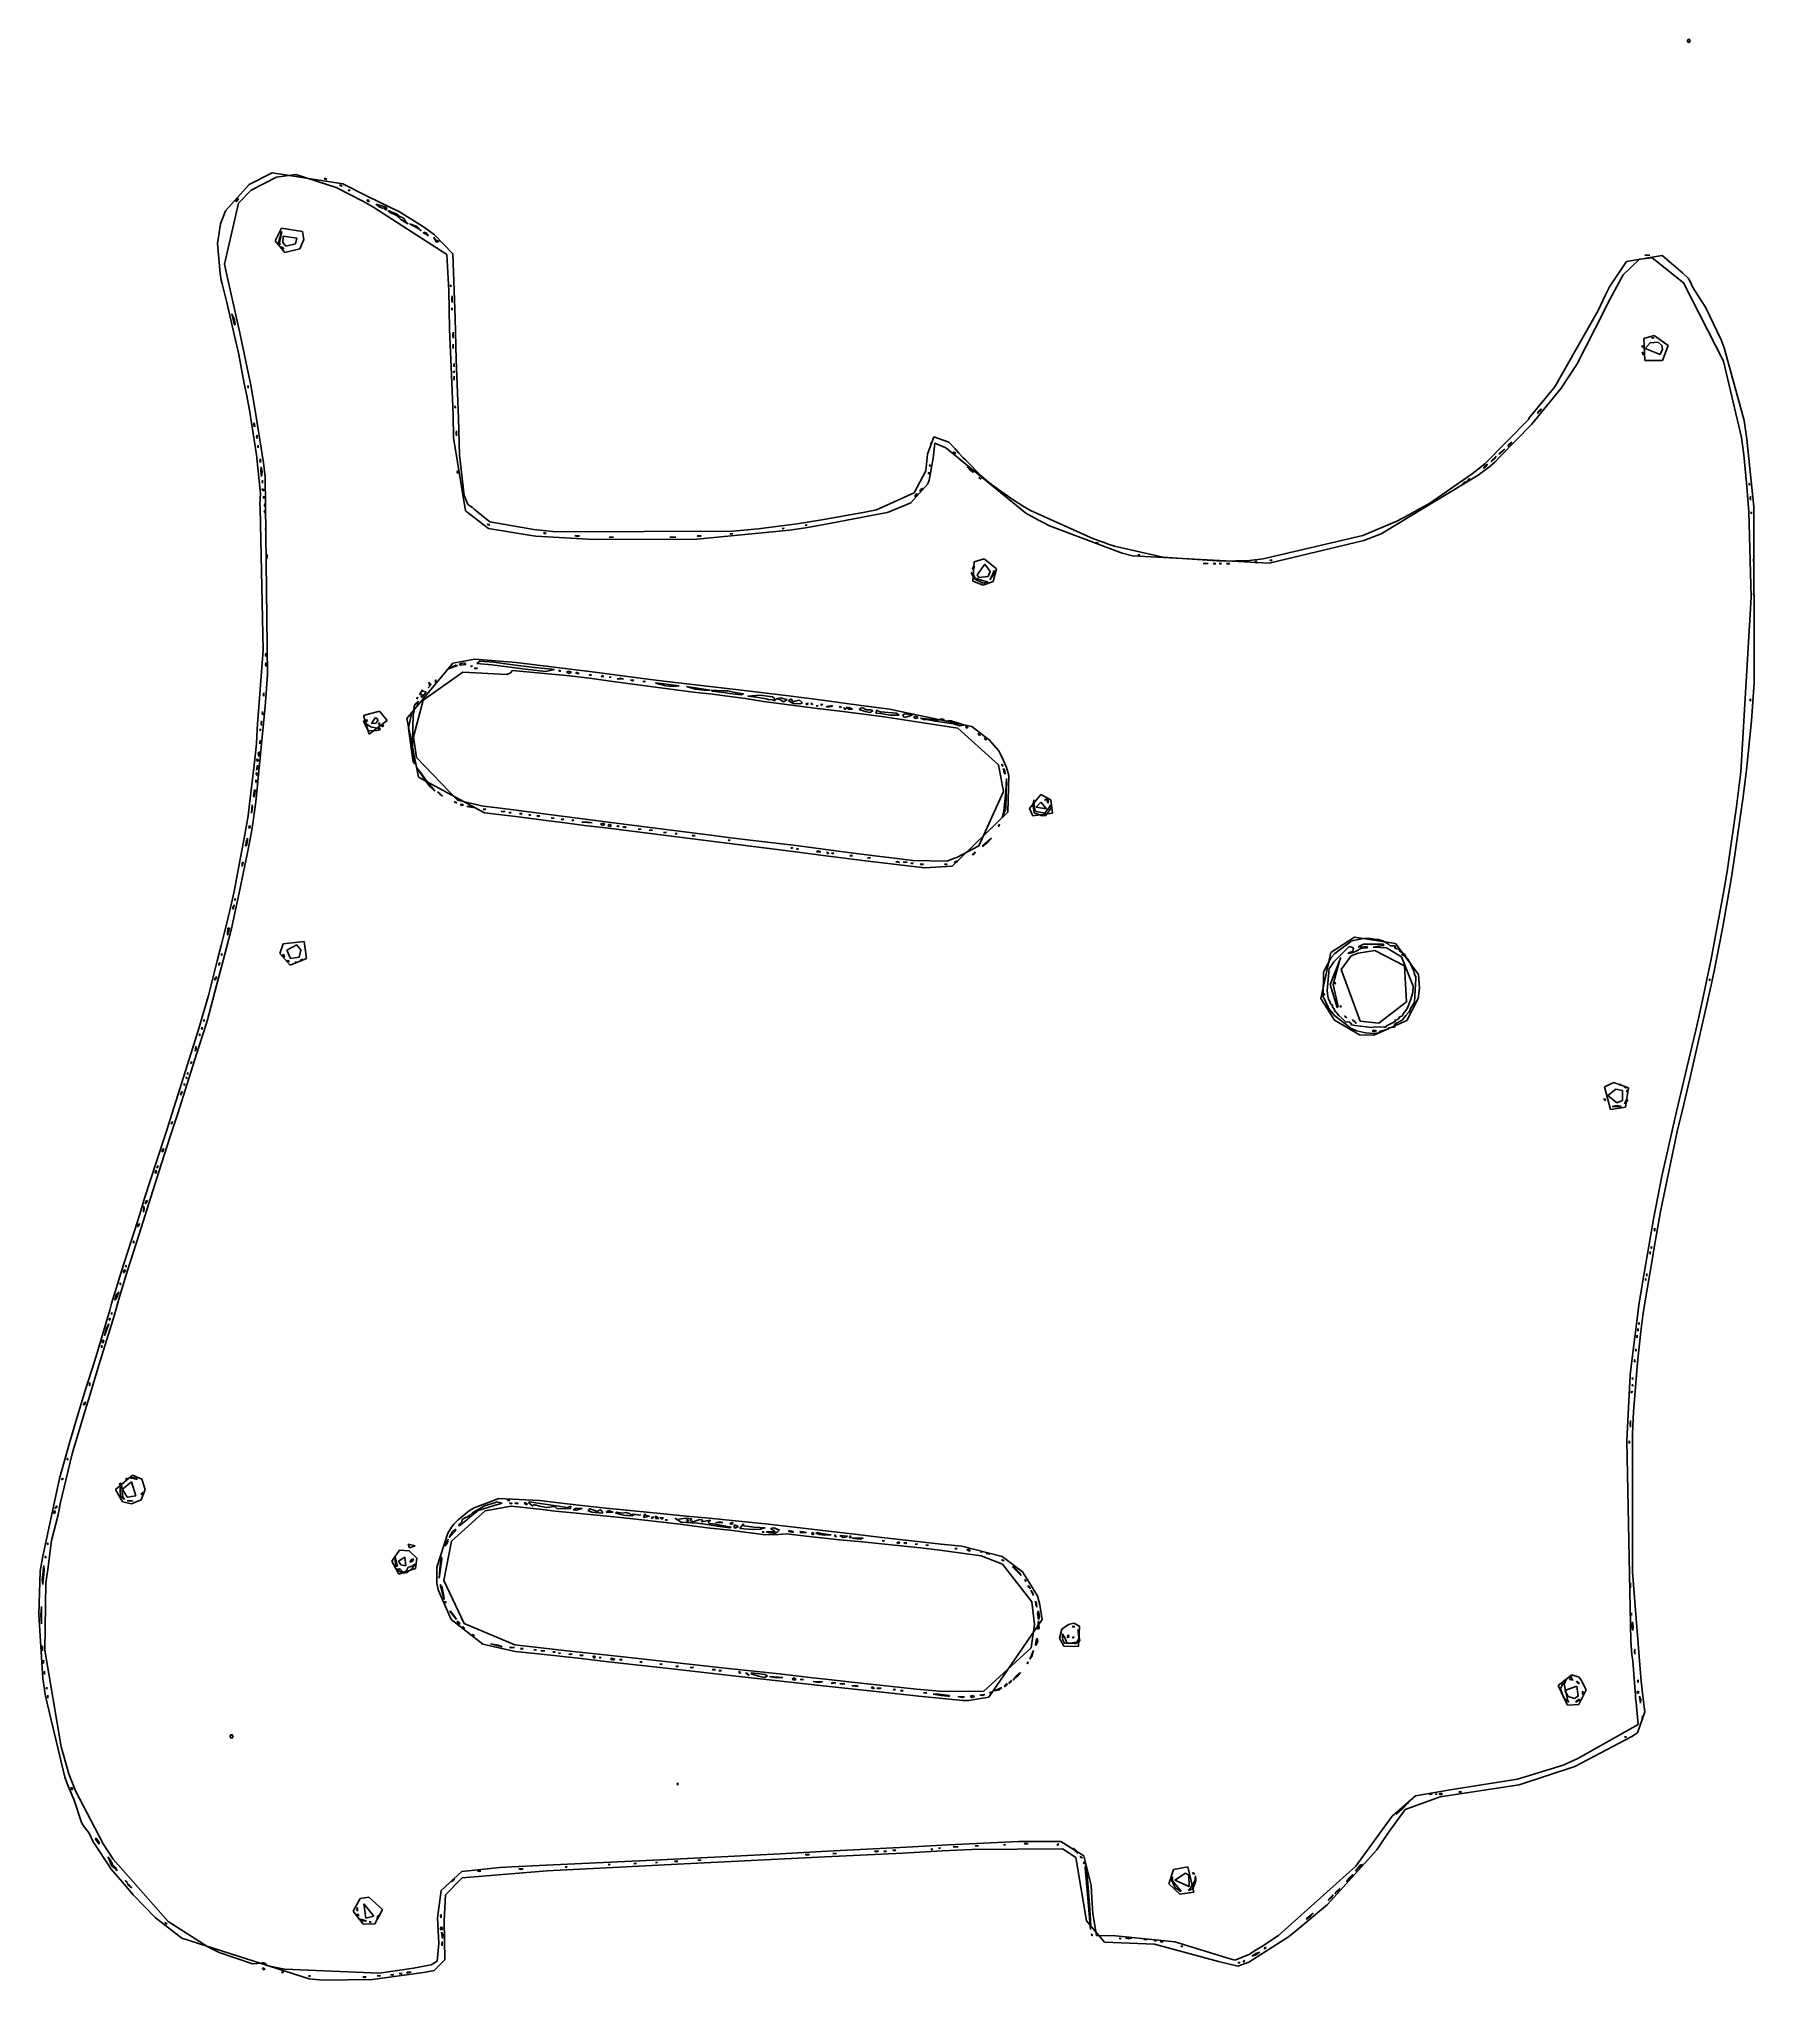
# Model space of a CAD drawing. Extents: x -52 to 387, y -106 to 391.
import ezdxf

# ---------------------------------------------------------------- set-up
doc = ezdxf.new("R2010")
doc.units = 0
doc.layers.add('Layer_1', color=7, linetype='CONTINUOUS')

msp = doc.modelspace()

# ---------------------------------------------------------------- linework, layer by layer
at = {"layer": 'Layer_1', "color": 7}
for p, q in [((370.154595, 390.521651), (370.577928, 391.039058)), ((370.577928, 390.004242), (370.154595, 390.521651)), ((370.577928, 391.039058), (371.001262, 390.521651)), ((371.001262, 390.521651), (370.577928, 390.004242)), ((-4.354285, 346.957747), (1.675556, 353.718663)), ((1.675556, 353.718663), (7.545248, 356.746772)), ((8.730756, 355.616065), (2.211372, 352.26644)), ((7.545248, 356.746772), (25.702381, 353.924829)), ((13.659773, 356.239503), (8.730756, 355.616065)), ((24.009048, 352.94173), (13.659773, 356.239503)), ((21.172167, 355.30452), (20.906602, 355.193604)), ((20.906602, 355.193604), (21.610159, 355.02553)), ((21.610159, 355.02553), (21.172167, 355.30452)), ((25.123278, 353.611187), (24.857713, 353.500271)), ((24.857713, 353.500271), (25.56127, 353.332196)), ((25.56127, 353.332196), (25.123278, 353.611187)), ((25.702381, 353.924829), (31.91127, 350.698961)), ((-1.028598, 348.975935), (-4.660999, 333.324613)), ((-1.532063, 349.693502), (-1.742288, 349.270169)), ((-1.742288, 349.270169), (-1.249841, 349.693502)), ((-1.039616, 350.116836), (-1.532063, 349.693502)), ((-1.249841, 349.693502), (-1.039616, 350.116836)), ((2.211372, 352.26644), (-1.028598, 348.975935)), ((30.961767, 349.356687), (24.009048, 352.94173)), ((27.589742, 352.28518), (27.048816, 352.262913)), ((27.048816, 352.262913), (27.419232, 352.114684)), ((27.419232, 352.114684), (27.589742, 352.285191)), ((27.589742, 352.285191), (27.589742, 352.28518)), ((33.360656, 348.025236), (30.961767, 349.356687)), ((31.91127, 350.698961), (34.90724, 349.270812)), ((32.019071, 349.834613), (31.91127, 349.552391)), ((31.91127, 349.552391), (32.367914, 349.270169)), ((32.475715, 349.552391), (32.019071, 349.834613)), ((32.367914, 349.270169), (32.475715, 349.552391)), ((36.8478, 347.870883), (34.159472, 348.649114)), ((34.159472, 348.649114), (35.209672, 347.897051)), ((34.90724, 349.270812), (40.236826, 346.713433)), ((-6.433975, 338.585049), (-5.622818, 343.665049)), ((-5.622818, 343.665049), (-4.601461, 346.292724)), ((-4.601461, 346.292724), (-4.354285, 346.957747)), ((52.37684, 335.742123), (33.360656, 348.025236)), ((35.209672, 347.897051), (36.139253, 347.585491)), ((36.139253, 347.585491), (36.316985, 347.789837)), ((36.316985, 347.789837), (36.618333, 347.259336)), ((36.618333, 347.259336), (36.898196, 347.235798)), ((36.8478, 347.870872), (36.8478, 347.870883)), ((36.898196, 347.235798), (36.8478, 347.870872)), ((37.38766, 347.046596), (37.294659, 346.850113)), ((37.294659, 346.850113), (37.996165, 346.43083)), ((38.089419, 346.680433), (37.38766, 347.046596)), ((37.996165, 346.43083), (38.971965, 346.065637)), ((38.484158, 346.570225), (38.089419, 346.680433)), ((39.436723, 346.215065), (38.484158, 346.570225)), ((38.971965, 346.065637), (39.331144, 345.88313)), ((39.331144, 345.88313), (40.567593, 344.790173)), ((40.095715, 345.60402), (39.436723, 346.215065)), ((41.224604, 345.053323), (40.095715, 345.60402)), ((40.236826, 346.713433), (46.110358, 343.06128)), ((40.567593, 344.790173), (42.096295, 343.837391)), ((41.789048, 344.340029), (41.224604, 345.053323)), ((42.471086, 343.635873), (41.789048, 344.340029)), ((42.096295, 343.837391), (42.471086, 343.635873)), ((44.710308, 342.954919), (42.776826, 343.632972)), ((42.776826, 343.632972), (44.968513, 342.452894)), ((-5.749733, 330.925724), (-6.433975, 338.585049)), ((8.345715, 339.276708), (9.988502, 342.567391)), ((10.867283, 336.328925), (8.345715, 339.276708)), ((9.973324, 341.690177), (9.213937, 338.787668)), ((9.213937, 338.787668), (9.635575, 338.263502)), ((9.493896, 338.791898), (10.097747, 341.606966)), ((9.635575, 338.263502), (9.493896, 338.791898)), ((10.097747, 341.606966), (9.973324, 341.690177)), ((9.988502, 342.567391), (15.392905, 341.665801)), ((10.39322, 340.473782), (10.302294, 338.873757)), ((10.302294, 338.873757), (11.125273, 337.878314)), ((13.918367, 339.954832), (10.39322, 340.473782)), ((11.125273, 337.878314), (13.605744, 338.476145)), ((13.605744, 338.476145), (13.918367, 339.954832)), ((15.683492, 339.655936), (14.710145, 337.271054)), ((15.392905, 341.665801), (15.683492, 339.655936)), ((45.768641, 341.841262), (44.710308, 342.954919)), ((44.968513, 342.452894), (45.28787, 342.298566)), ((45.28787, 342.298566), (45.768641, 341.841262)), ((46.110358, 343.06128), (46.643358, 342.704111)), ((46.445715, 341.496998), (46.407138, 341.284118)), ((46.407138, 341.284118), (47.042138, 340.964377)), ((47.127753, 341.231156), (46.445715, 341.496998)), ((46.643358, 342.704111), (49.189414, 340.839316)), ((47.042138, 340.964377), (47.292381, 340.820159)), ((47.504048, 340.874058), (47.127753, 341.231156)), ((47.292381, 340.820159), (47.45701, 340.52128)), ((47.45701, 340.52128), (47.504048, 340.874058)), ((49.171394, 339.830098), (49.040881, 340.239058)), ((49.040881, 340.239058), (49.716631, 338.921749)), ((49.369348, 339.557319), (49.171394, 339.830098)), ((49.189414, 340.839316), (53.895109, 335.960504)), ((50.385935, 339.119615), (49.369348, 339.557319)), ((49.716631, 338.921749), (50.385935, 339.119615)), ((-4.660999, 333.324613), (-3.806873, 329.373502)), ((10.109604, 337.735058), (10.003048, 337.628502)), ((10.003048, 337.628502), (10.603492, 337.241169)), ((10.603492, 337.241169), (10.109604, 337.735058)), ((14.710145, 337.271054), (10.867283, 336.328925)), ((52.815154, 326.559645), (52.37684, 335.742123)), ((53.895109, 335.960504), (54.490569, 319.495724)), ((350.267891, 327.539058), (354.626079, 333.974721)), ((357.93965, 334.59982), (353.785706, 330.538832)), ((354.626079, 333.974721), (363.815743, 335.558188)), ((361.227934, 334.912359), (357.93965, 334.59982)), ((360.629595, 335.640453), (359.359595, 335.640453)), ((359.359595, 335.640453), (359.994595, 335.518146)), ((359.994595, 335.518146), (360.629595, 335.640453)), ((369.217589, 328.526836), (361.227934, 334.912359)), ((363.815743, 335.558188), (368.970362, 331.049654)), ((-5.449437, 329.232391), (-5.749733, 330.925724)), ((-5.205298, 328.244613), (-5.449437, 329.232391)), ((-3.806873, 329.373502), (-0.708575, 315.685724)), ((353.383709, 329.819058), (349.7742, 323.164613)), ((353.785706, 330.538832), (353.383709, 329.819058)), ((368.970362, 331.049654), (370.452029, 329.711085)), ((379.533686, 308.489058), (369.217589, 328.526836)), ((370.452029, 329.711085), (371.001262, 328.857132)), ((371.001262, 328.857132), (371.636262, 327.346814)), ((-4.025677, 323.503077), (-5.205298, 328.244613)), ((-1.522722, 312.715584), (-4.025677, 323.503077)), ((53.065934, 316.673502), (52.815154, 326.559645)), ((53.389558, 328.027068), (53.241329, 327.656651)), ((53.241329, 327.656651), (53.411837, 327.486141)), ((53.38957, 328.027068), (53.389558, 328.027068)), ((53.411837, 327.486141), (53.38957, 328.027068)), ((53.702926, 325.215779), (53.588722, 324.293502)), ((53.588722, 324.293502), (53.705805, 323.522446)), ((53.705805, 323.522446), (53.702926, 325.215779)), ((347.418829, 321.47128), (349.145126, 325.28128)), ((349.145126, 325.28128), (350.267891, 327.539058)), ((371.636262, 327.346814), (373.803249, 324.01128)), ((373.803249, 324.01128), (374.863219, 322.315627)), ((-2.099945, 319.141544), (-2.715014, 320.615492)), ((-2.715014, 320.615492), (-2.527887, 319.486603)), ((-2.527887, 319.486603), (-2.099561, 317.825909)), ((-1.909761, 317.753953), (-2.099945, 319.141544)), ((53.67178, 322.100401), (53.523552, 321.729985)), ((53.523552, 321.729985), (53.694059, 321.559474)), ((53.671792, 322.100401), (53.67178, 322.100401)), ((53.694059, 321.559474), (53.671792, 322.100401)), ((54.490569, 319.495724), (54.772329, 308.912391)), ((336.303422, 301.855154), (347.418829, 321.47128)), ((348.894202, 321.330169), (342.012496, 307.783502)), ((349.7742, 323.164613), (348.894202, 321.330169)), ((374.863219, 322.315627), (378.885337, 313.904008)), ((-2.099561, 317.825909), (-1.909761, 317.753953)), ((-0.708575, 315.685724), (0.878806, 308.347947)), ((53.515455, 304.967116), (53.065934, 316.673502)), ((53.98564, 315.897391), (53.868069, 315.12128)), ((53.868069, 315.12128), (53.98564, 314.345169)), ((53.98564, 314.345169), (53.98564, 315.897391)), ((359.102321, 314.234213), (361.74378, 315.062595)), ((359.321467, 308.655089), (359.102321, 314.234213)), ((361.758484, 314.461524), (361.052928, 314.461524)), ((361.052928, 314.461524), (361.405706, 314.319173)), ((361.405706, 314.319173), (361.758484, 314.461524)), ((361.74378, 315.062595), (365.296506, 312.49908)), ((378.885337, 313.904008), (379.693311, 311.850841)), ((-0.991235, 310.175584), (-1.522722, 312.715584)), ((-0.247331, 306.372391), (-0.991235, 310.175584)), ((53.977399, 312.796237), (53.85466, 312.157947)), ((53.85466, 312.157947), (53.983094, 311.667349)), ((53.983094, 311.667349), (53.977393, 312.796237)), ((53.977393, 312.796237), (53.977399, 312.796237)), ((54.772329, 308.912391), (55.07578, 300.304613)), ((358.754003, 312.504846), (358.605751, 312.134429)), ((358.605751, 312.134429), (358.77627, 311.963919)), ((359.147928, 310.323502), (358.682177, 310.798491)), ((358.682177, 310.798491), (358.906036, 310.081598)), ((358.77627, 311.963919), (358.753974, 312.504846)), ((358.753974, 312.504846), (358.754003, 312.504846)), ((358.906036, 310.081598), (359.147928, 310.323502)), ((363.89214, 308.637402), (359.321467, 308.655098)), ((359.321467, 308.655098), (359.321467, 308.655089)), ((360.682258, 313.137055), (359.430151, 311.696609)), ((359.430151, 311.696609), (363.281722, 310.198314)), ((362.798924, 313.296095), (360.682258, 313.137055)), ((363.66735, 312.503477), (362.798924, 313.296095)), ((363.281722, 310.198314), (363.837192, 311.53887)), ((363.837192, 311.53887), (363.66735, 312.503477)), ((365.296506, 312.49908), (363.89214, 308.637402)), ((384.118584, 288.874613), (379.533686, 308.489058)), ((379.693311, 311.850841), (384.815419, 293.249058)), ((0.445996, 302.703502), (-0.247331, 306.372391)), ((0.878806, 308.347947), (2.140506, 302.280169)), ((53.937851, 294.49762), (53.515455, 304.967116)), ((54.236214, 306.013735), (54.087985, 305.643318)), ((54.087985, 305.643318), (54.258492, 305.472808)), ((54.250833, 307.859429), (54.120731, 307.360169)), ((54.120731, 307.360169), (54.261289, 307.012762)), ((54.260259, 304.608502), (54.13119, 304.114613)), ((54.13119, 304.114613), (54.260259, 303.620724)), ((54.236225, 306.013735), (54.236214, 306.013735)), ((54.258492, 305.472808), (54.236225, 306.013735)), ((54.261289, 307.012762), (54.250819, 307.859429)), ((54.250819, 307.859429), (54.250833, 307.859429)), ((54.260259, 303.620724), (54.260259, 304.608502)), ((342.012496, 307.783502), (337.925438, 301.52278)), ((1.129019, 299.599058), (0.445996, 302.703502)), ((1.858185, 295.365724), (1.129019, 299.599058)), ((1.477069, 302.209613), (1.334719, 301.856836)), ((1.334719, 301.856836), (1.477069, 301.504058)), ((1.477069, 301.504058), (1.477069, 302.209613)), ((2.140506, 302.280169), (3.257389, 295.789058)), ((55.07578, 300.304613), (55.347735, 293.813502)), ((329.735265, 293.954613), (336.303422, 301.855154)), ((337.925438, 301.52278), (330.339728, 292.222999)), ((3.551572, 284.500169), (1.858185, 295.365724)), ((3.257389, 295.789058), (5.378614, 282.383502)), ((54.091857, 288.847339), (53.937851, 294.49762)), ((54.518447, 296.982624), (54.370218, 296.612207)), ((54.370218, 296.612207), (54.540726, 296.441697)), ((54.518458, 296.982624), (54.518447, 296.982624)), ((54.540726, 296.441697), (54.518458, 296.982624)), ((55.347735, 293.813502), (55.619579, 284.359058)), ((318.361737, 282.127501), (329.514595, 293.54851)), ((329.514595, 293.54851), (329.735265, 293.954613)), ((332.195706, 295.647947), (331.825995, 295.083502)), ((331.825995, 295.083502), (332.477928, 295.647947)), ((332.84764, 296.212391), (332.195706, 295.647947)), ((332.477928, 295.647947), (332.84764, 296.212391)), ((2.968422, 292.644035), (2.800844, 292.449864)), ((2.800844, 292.449864), (3.01623, 291.603197)), ((3.183808, 291.797369), (2.968422, 292.644035)), ((3.01623, 291.603197), (3.183808, 291.797369)), ((3.733058, 289.514984), (3.602956, 289.015724)), ((3.602956, 289.015724), (3.743514, 288.668317)), ((3.743514, 288.668317), (3.733044, 289.514984)), ((3.733044, 289.514984), (3.733058, 289.514984)), ((57.120846, 270.105619), (54.091857, 288.847339)), ((54.829332, 290.638502), (54.707025, 290.003502)), ((54.707025, 290.003502), (54.829332, 289.368502)), ((54.829332, 289.368502), (54.829332, 290.638502)), ((175.552938, 284.594632), (177.168793, 289.043746)), ((177.168793, 289.043746), (180.991513, 287.667984)), ((330.339728, 292.222999), (322.229932, 283.935724)), ((384.684242, 284.500169), (384.118584, 288.874613)), ((384.815419, 293.249058), (385.508077, 288.45128)), ((4.558594, 274.446186), (3.551572, 284.500169)), ((4.017069, 286.969613), (3.874719, 286.616836)), ((3.874719, 286.616836), (4.017069, 286.264058)), ((4.017069, 286.264058), (4.017069, 286.969613)), ((55.619579, 284.359058), (56.790697, 274.002058)), ((175.12759, 280.327463), (175.552938, 284.594632)), ((176.960787, 283.58376), (175.987848, 278.009058)), ((176.546928, 287.602615), (176.267937, 287.164623)), ((176.267937, 287.164623), (176.657844, 287.33705)), ((176.657844, 287.33705), (176.546928, 287.602615)), ((177.39726, 287.464315), (176.960787, 283.58376)), ((180.214713, 286.262703), (177.39726, 287.464315)), ((200.680159, 269.537517), (180.214713, 286.262703)), ((180.991513, 287.667984), (182.530863, 286.120345)), ((182.759048, 284.906846), (182.080665, 285.249692)), ((182.080665, 285.249692), (182.523864, 284.64128)), ((182.523864, 284.64128), (182.759048, 284.906846)), ((182.530863, 286.120345), (183.564897, 284.919283)), ((183.564897, 284.919283), (184.602315, 283.791258)), ((184.602315, 283.791258), (185.232297, 283.171024)), ((321.287422, 284.076836), (320.483484, 283.37128)), ((320.765706, 283.37128), (321.287422, 284.076836)), ((322.229932, 283.935724), (320.981268, 282.644747)), ((322.741262, 285.349844), (321.918104, 284.714844)), ((321.918104, 284.714844), (322.086026, 284.64128)), ((322.086026, 284.64128), (322.909184, 285.27628)), ((323.446817, 285.91128), (322.741262, 285.349844)), ((322.909184, 285.27628), (323.446817, 285.91128)), ((324.575706, 287.18128), (324.205995, 286.616836)), ((324.205995, 286.616836), (324.857928, 287.18128)), ((325.22764, 287.745724), (324.575706, 287.18128)), ((324.857928, 287.18128), (325.22764, 287.745724)), ((385.382234, 277.303502), (384.684242, 284.500169)), ((385.508077, 288.45128), (387.267873, 271.094613)), ((4.589148, 283.441836), (4.460079, 282.947947)), ((4.460079, 282.947947), (4.589148, 282.454058)), ((4.589148, 282.454058), (4.589148, 283.441836)), ((4.738669, 281.395724), (4.707749, 280.243318)), ((4.707749, 280.243318), (4.864975, 278.902762)), ((4.984259, 280.14353), (4.738669, 281.395724)), ((4.864975, 278.902762), (4.984259, 280.14353)), ((5.378614, 282.383502), (5.773626, 278.855724)), ((5.773626, 278.855724), (6.366688, 228.055724)), ((55.097502, 280.483873), (54.967401, 279.984613)), ((54.967401, 279.984613), (55.107959, 279.637206)), ((55.107959, 279.637206), (55.097488, 280.483873)), ((55.097488, 280.483873), (55.097502, 280.483873)), ((172.095501, 274.729345), (175.12759, 280.327463)), ((175.874003, 280.04929), (175.725774, 279.678874)), ((175.725774, 279.678874), (175.896281, 279.508363)), ((175.874014, 280.04929), (175.874003, 280.04929)), ((175.896281, 279.508363), (175.874014, 280.04929)), ((176.156225, 282.024846), (176.007996, 281.654429)), ((176.007996, 281.654429), (176.178504, 281.483919)), ((176.156236, 282.024846), (176.156225, 282.024846)), ((176.178504, 281.483919), (176.156236, 282.024846)), ((183.958492, 283.266169), (183.851937, 283.159613)), ((183.851937, 283.159613), (184.452381, 282.77228)), ((184.452381, 282.77228), (183.958492, 283.266169)), ((185.232297, 283.171024), (189.389072, 278.968162)), ((186.498492, 280.71153), (185.722381, 281.395724)), ((185.722381, 281.395724), (186.406576, 280.619613)), ((186.406576, 280.619613), (187.274604, 279.935419)), ((187.274604, 279.935419), (186.498492, 280.71153)), ((188.75627, 278.750614), (188.649714, 278.644058)), ((188.649714, 278.644058), (189.250159, 278.256725)), ((189.250159, 278.256725), (188.75627, 278.750614)), ((189.389072, 278.968162), (191.223516, 277.369813)), ((316.673484, 279.24566), (291.786, 264.222547)), ((303.97021, 271.94128), (315.064789, 279.552029)), ((315.064789, 279.552029), (318.361737, 282.127501)), ((319.636817, 281.467299), (316.673484, 279.24566)), ((318.366817, 281.536836), (317.997106, 280.972391)), ((317.997106, 280.972391), (318.64904, 281.536836)), ((319.018751, 282.10128), (318.366817, 281.536836)), ((318.64904, 281.536836), (319.018751, 282.10128)), ((320.981268, 282.644747), (319.636817, 281.467299)), ((320.483484, 283.37128), (319.961768, 282.665724)), ((319.961768, 282.665724), (320.765706, 283.37128)), ((4.426066, 271.819614), (4.558594, 274.446186)), ((5.29301, 275.671318), (4.959048, 275.713651)), ((4.959048, 275.713651), (5.481159, 275.19154)), ((5.145958, 277.938502), (5.003608, 277.585724)), ((5.003608, 277.585724), (5.145958, 277.232947)), ((5.145958, 277.232947), (5.145958, 277.938502)), ((5.41178, 273.84041), (5.263552, 273.469993)), ((5.481159, 275.19154), (5.29301, 275.671318)), ((5.411792, 273.84041), (5.41178, 273.84041)), ((5.434059, 273.299483), (5.411792, 273.84041)), ((56.790697, 274.002058), (57.170159, 273.284954)), ((162.439048, 270.395309), (172.095501, 274.729345)), ((175.612766, 277.017851), (171.22543, 272.196209)), ((172.810715, 274.51728), (172.316826, 273.835242)), ((172.316826, 273.835242), (172.396686, 273.658131)), ((172.396686, 273.658131), (172.890575, 274.340169)), ((172.890575, 274.340169), (172.810715, 274.51728)), ((173.727937, 275.469058), (173.517712, 275.045724)), ((173.517712, 275.045724), (174.010159, 275.469058)), ((174.220384, 275.892391), (173.727937, 275.469058)), ((174.010159, 275.469058), (174.220384, 275.892391)), ((175.987848, 278.009058), (175.612766, 277.017851)), ((191.223516, 277.369813), (194.330159, 275.115027)), ((194.330159, 275.115027), (197.716826, 272.754012)), ((312.863484, 277.162391), (312.653257, 276.739058)), ((312.653257, 276.739058), (313.145706, 277.162391)), ((313.355934, 277.585724), (312.863484, 277.162391)), ((313.145706, 277.162391), (313.355934, 277.585724)), ((313.992373, 278.009058), (313.782146, 277.585724)), ((313.782146, 277.585724), (314.274595, 278.009058)), ((314.484822, 278.432391), (313.992373, 278.009058)), ((314.274595, 278.009058), (314.484822, 278.432391)), ((385.962906, 269.824613), (385.382234, 277.303502)), ((386.129558, 277.227068), (385.981307, 276.856651)), ((385.981307, 276.856651), (386.151826, 276.686141)), ((386.151826, 276.686141), (386.12953, 277.227068)), ((386.12953, 277.227068), (386.129558, 277.227068)), ((386.435798, 273.84628), (386.306737, 273.352391)), ((386.435798, 272.858502), (386.435798, 273.84628)), ((4.499364, 270.866931), (4.426066, 271.819614)), ((5.262064, 234.405724), (4.499364, 270.866931)), ((5.263552, 273.469993), (5.434059, 273.299483)), ((5.694003, 270.171512), (5.545774, 269.801096)), ((5.545774, 269.801096), (5.716281, 269.630586)), ((5.708622, 272.017206), (5.57852, 271.517947)), ((5.57852, 271.517947), (5.719078, 271.17054)), ((5.694014, 270.171512), (5.694003, 270.171512)), ((5.716281, 269.630586), (5.694014, 270.171512)), ((5.719078, 271.17054), (5.708608, 272.017206)), ((5.708608, 272.017206), (5.708622, 272.017206)), ((63.022297, 265.547042), (57.120846, 270.105619)), ((57.170159, 273.284954), (57.763672, 271.753134)), ((57.763672, 271.753134), (58.892561, 270.962728)), ((58.892561, 270.962728), (59.427937, 270.433164)), ((59.427937, 270.433164), (63.333991, 267.26595)), ((147.904604, 267.693932), (159.052381, 269.681451)), ((162.920384, 269.286839), (150.444604, 266.878357)), ((159.052381, 269.681451), (162.439048, 270.395309)), ((165.271137, 269.683502), (162.920384, 269.286839)), ((171.22543, 272.196209), (165.271137, 269.683502)), ((197.716826, 272.754012), (199.833492, 271.370833)), ((199.833492, 271.370833), (201.950159, 270.16501)), ((203.925715, 267.700705), (200.680159, 269.537517)), ((201.950159, 270.16501), (218.055029, 262.918263)), ((295.78904, 267.431233), (298.893484, 269.121296)), ((298.893484, 269.121296), (302.504235, 271.144824)), ((302.504235, 271.144824), (303.97021, 271.94128)), ((386.570897, 247.952391), (385.962906, 269.824613)), ((386.306737, 273.352391), (386.435798, 272.858502)), ((386.694003, 269.88929), (386.545751, 269.518874)), ((386.545751, 269.518874), (386.71627, 269.348363)), ((386.71627, 269.348363), (386.693974, 269.88929)), ((386.693974, 269.88929), (386.694003, 269.88929)), ((387.267873, 271.094613), (387.366849, 226.167949)), ((6.000259, 265.944058), (5.87119, 265.450169)), ((5.87119, 265.450169), (6.000259, 264.95628)), ((6.000259, 264.95628), (6.000259, 265.944058)), ((62.941056, 266.686743), (62.675491, 266.575826)), ((62.675491, 266.575826), (63.379048, 266.407752)), ((63.379048, 266.407752), (62.941056, 266.686743)), ((73.43046, 263.892014), (63.022297, 265.547042)), ((63.333991, 267.26595), (74.667937, 265.312143)), ((75.123794, 263.649007), (73.43046, 263.892014)), ((74.667937, 265.312143), (80.312381, 264.739406)), ((90.049048, 262.765118), (75.123794, 263.649007)), ((77.278492, 264.599181), (77.207937, 264.32128)), ((77.207937, 264.32128), (77.772381, 264.32128)), ((77.772381, 264.32128), (77.278492, 264.599181)), ((80.312381, 264.739406), (125.609048, 264.871678)), ((86.306313, 263.674218), (85.177424, 263.668517)), ((85.177424, 263.668517), (85.815715, 263.545779)), ((85.815715, 263.545779), (86.306313, 263.674212)), ((86.306313, 263.674212), (86.306313, 263.674218)), ((140.143492, 265.16471), (116.436826, 262.892479)), ((117.495159, 263.669166), (116.507381, 263.669166)), ((116.507381, 263.669166), (117.00127, 263.540097)), ((117.00127, 263.540097), (117.495159, 263.669166)), ((125.674233, 264.234635), (124.827566, 264.224165)), ((124.827566, 264.224165), (125.326826, 264.094063)), ((125.326826, 264.094063), (125.674233, 264.234621)), ((125.609048, 264.871678), (132.100159, 265.457447)), ((125.674233, 264.234621), (125.674233, 264.234635)), ((132.100159, 265.457447), (142.119048, 266.744979)), ((138.785298, 265.642958), (138.244371, 265.62069)), ((138.244371, 265.62069), (138.614788, 265.472462)), ((138.614788, 265.472462), (138.785298, 265.642969)), ((138.785298, 265.642969), (138.785298, 265.642958)), ((144.235715, 265.73917), (140.143492, 265.16471)), ((142.119048, 266.744979), (147.904604, 267.693932)), ((144.711965, 266.489624), (144.171038, 266.467357)), ((144.171038, 266.467357), (144.541454, 266.319128)), ((147.622381, 266.338794), (144.235715, 265.73917)), ((144.541454, 266.319128), (144.711965, 266.489636)), ((144.711965, 266.489636), (144.711965, 266.489624)), ((150.444604, 266.878357), (147.622381, 266.338794)), ((205.331368, 266.999738), (203.925715, 267.700705)), ((206.752094, 266.249137), (205.331368, 266.999738)), ((225.374604, 259.244015), (206.752094, 266.249137)), ((261.52775, 257.828416), (287.040151, 263.757146)), ((287.040151, 263.757146), (295.78904, 267.431233)), ((291.786, 264.222547), (287.322373, 262.537726)), ((6.282481, 258.888502), (6.153412, 258.394613)), ((6.282481, 257.900724), (6.282481, 258.888502)), ((116.436826, 262.892479), (90.049048, 262.765118)), ((95.055202, 263.391993), (93.926313, 263.386292)), ((93.926313, 263.386292), (94.564604, 263.263553)), ((94.564604, 263.263553), (95.055202, 263.391987)), ((95.055202, 263.391987), (95.055202, 263.391993)), ((111.004048, 263.394533), (109.451826, 263.394533)), ((109.451826, 263.394533), (110.227937, 263.276962)), ((110.227937, 263.276962), (111.004048, 263.394533)), ((218.055029, 262.918263), (220.503194, 262.046623)), ((219.218631, 261.974066), (218.677704, 261.951799)), ((218.677704, 261.951799), (219.048121, 261.80357)), ((219.048121, 261.80357), (219.218631, 261.974077)), ((219.218631, 261.974077), (219.218631, 261.974066)), ((220.503194, 262.046623), (222.091512, 261.499058)), ((222.091512, 261.499058), (223.454166, 261.093471)), ((223.454166, 261.093471), (235.816826, 258.281552)), ((228.055715, 258.569921), (225.374604, 259.244015)), ((229.943076, 258.869622), (229.40214, 258.847354)), ((229.40214, 258.847354), (229.772557, 258.699126)), ((229.772557, 258.699126), (229.943076, 258.869633)), ((229.943076, 258.869633), (229.943076, 258.869622)), ((287.322373, 262.537726), (263.05127, 256.672688)), ((6.153412, 258.394613), (6.282481, 257.900724)), ((186.949958, 254.285746), (186.738291, 254.203613)), ((186.738291, 254.203613), (187.669715, 252.580836)), ((187.77789, 252.895183), (186.949958, 254.285746)), ((187.274604, 255.854613), (187.001026, 255.149058)), ((187.001026, 255.149058), (187.274604, 255.290169)), ((187.142899, 252.05402), (187.449629, 257.082664)), ((187.548181, 255.995724), (187.274604, 255.854613)), ((187.274604, 255.290169), (187.548181, 255.995724)), ((187.449629, 257.082664), (190.060515, 257.772443)), ((190.18018, 256.419058), (188.220765, 253.733479)), ((188.220765, 253.733479), (188.685715, 253.071835)), ((190.060515, 257.772443), (193.235168, 255.288315)), ((191.578492, 254.584613), (190.18018, 256.419058)), ((191.07614, 253.305261), (191.578492, 254.584613)), ((191.507937, 252.40075), (192.503115, 253.933233)), ((192.287669, 253.969868), (191.719604, 252.864497)), ((192.644068, 254.866836), (192.287669, 253.969868)), ((193.235168, 255.288315), (192.331972, 251.968185)), ((192.503115, 253.933233), (192.644068, 254.866836)), ((263.05127, 256.672688), (228.055715, 258.569921)), ((235.816826, 258.281552), (250.974248, 257.208467)), ((247.458492, 256.618231), (246.188492, 256.618231)), ((246.188492, 256.618231), (246.823492, 256.495924)), ((246.823492, 256.495924), (247.458492, 256.618231)), ((249.434048, 256.605954), (248.728492, 256.605954)), ((248.728492, 256.605954), (249.08127, 256.463604)), ((249.08127, 256.463604), (249.434048, 256.605954)), ((250.82752, 256.611824), (250.286585, 256.589557)), ((250.286585, 256.589557), (250.657002, 256.441328)), ((250.657002, 256.441328), (250.82752, 256.611835)), ((250.82752, 256.611835), (250.82752, 256.611824)), ((250.974248, 257.208467), (258.058505, 257.373533)), ((252.956464, 256.614646), (252.109797, 256.604176)), ((252.109797, 256.604176), (252.609048, 256.474074)), ((252.609048, 256.474074), (252.956464, 256.614632)), ((252.956464, 256.614632), (252.956464, 256.614646)), ((258.058505, 257.373533), (261.52775, 257.828416)), ((259.647952, 257.265724), (259.523492, 256.983502)), ((259.523492, 256.983502), (259.822366, 256.70128)), ((259.946826, 256.983502), (259.647952, 257.265724)), ((259.822366, 256.70128), (259.946826, 256.983502)), ((263.809742, 257.458513), (263.268807, 257.436246)), ((263.268807, 257.436246), (263.639224, 257.288017)), ((263.639224, 257.288017), (263.809742, 257.458525)), ((263.809742, 257.458525), (263.809742, 257.458513)), ((387.273038, 257.906095), (387.142934, 257.406836)), ((387.142934, 257.406836), (387.283508, 257.059429)), ((387.273066, 257.906095), (387.273038, 257.906095)), ((387.283508, 257.059429), (387.273066, 257.906095)), ((189.790524, 251.056836), (187.142899, 252.05402)), ((187.669715, 252.580836), (189.769725, 251.62128)), ((189.850014, 252.150856), (187.77789, 252.895183)), ((188.685715, 253.071835), (191.07614, 253.305261)), ((189.769725, 251.62128), (191.093959, 251.918641)), ((192.331972, 251.968185), (189.790524, 251.056836)), ((191.093959, 251.918641), (189.850014, 252.150856)), ((191.719604, 252.864497), (191.507937, 252.40075)), ((387.258447, 249.004846), (387.110196, 248.634429)), ((387.280714, 248.463919), (387.258419, 249.004846)), ((387.258419, 249.004846), (387.258447, 249.004846)), ((383.951367, 203.220169), (386.570897, 247.952391)), ((387.110196, 248.634429), (387.280714, 248.463919)), ((3.789686, 215.496836), (5.262064, 234.405724)), ((5.990833, 233.634984), (5.860731, 233.135724)), ((5.860731, 233.135724), (6.001289, 232.788317)), ((6.000259, 231.230724), (5.87119, 230.736836)), ((5.87119, 230.736836), (6.000259, 230.242947)), ((6.001289, 232.788317), (5.990819, 233.634984)), ((5.990819, 233.634984), (5.990833, 233.634984)), ((6.000259, 230.242947), (6.000259, 231.230724)), ((42.077928, 216.939595), (53.924604, 231.057398)), ((52.78676, 229.593457), (55.053492, 230.501056)), ((53.353295, 229.890169), (52.78676, 229.593457)), ((53.83053, 230.135087), (53.353295, 229.890169)), ((54.630159, 230.590139), (53.83053, 230.135087)), ((53.924604, 231.057398), (59.506028, 232.083315)), ((55.053492, 230.501056), (54.630159, 230.590139)), ((55.759048, 230.877947), (55.476826, 230.723297)), ((55.476826, 230.723297), (55.923242, 230.56553)), ((56.04127, 231.019349), (55.759048, 230.877947)), ((55.923242, 230.56553), (57.240277, 230.736836)), ((56.914548, 231.197541), (56.04127, 231.019349)), ((57.240277, 230.736836), (56.914548, 231.197541)), ((58.916409, 230.36518), (58.375482, 230.342913)), ((58.375482, 230.342913), (58.745899, 230.194684)), ((58.745899, 230.194684), (58.916409, 230.365191)), ((58.916409, 230.365191), (58.916409, 230.36518)), ((60.198677, 229.803524), (59.352011, 229.793053)), ((59.352011, 229.793053), (59.85127, 229.662952)), ((59.506028, 232.083315), (70.152381, 231.294318)), ((59.85127, 229.662952), (60.198677, 229.80351)), ((60.841814, 231.583502), (60.04628, 230.961854)), ((60.04628, 230.961854), (63.895769, 230.62522)), ((60.198677, 229.80351), (60.198677, 229.803524)), ((64.42349, 231.325085), (60.841814, 231.583502)), ((63.895769, 230.62522), (73.226487, 229.468611)), ((68.600159, 230.749121), (64.42349, 231.325085)), ((74.809048, 229.973859), (68.600159, 230.749121)), ((69.134076, 229.188048), (68.673088, 228.615498)), ((78.336826, 228.319549), (69.134076, 229.188048)), ((70.152381, 231.294318), (89.625715, 228.901175)), ((73.226487, 229.468611), (77.685615, 228.94212)), ((79.141932, 229.544006), (74.809048, 229.973859)), ((77.685615, 228.94212), (79.940401, 229.424116)), ((79.940401, 229.424116), (79.141932, 229.544006)), ((81.582381, 229.043502), (81.071836, 229.321404)), ((81.071836, 229.321404), (81.159048, 229.043502)), ((81.159048, 229.043502), (81.582381, 229.043502)), ((83.54128, 229.043502), (82.993492, 228.76128)), ((84.263492, 228.76128), (83.54128, 229.043502)), ((89.625715, 228.901175), (103.172381, 227.103357)), ((6.366688, 228.055724), (5.81121, 220.012391)), ((46.134895, 224.245724), (45.362255, 223.064847)), ((46.076204, 223.892947), (46.134895, 224.245724)), ((47.020043, 223.751836), (46.076204, 223.892947)), ((56.48721, 228.764892), (46.313638, 221.577443)), ((47.574606, 224.753724), (48.328834, 225.638787)), ((47.891384, 225.092391), (47.574606, 224.753724)), ((48.328834, 225.638787), (47.71092, 226.213522)), ((47.71092, 226.213522), (47.867085, 225.503363)), ((47.867085, 225.503363), (47.891384, 225.092391)), ((49.458533, 226.124757), (49.623164, 226.759757)), ((49.458553, 226.124757), (49.458533, 226.124757)), ((49.472748, 225.939058), (49.458553, 226.124757)), ((49.482711, 226.824301), (49.472748, 225.939058)), ((49.623164, 226.759757), (49.482711, 226.824301)), ((67.739381, 228.147867), (56.48721, 228.764892)), ((68.673088, 228.615498), (67.739381, 228.147867)), ((82.993492, 227.913888), (78.336826, 228.319549)), ((82.993492, 228.76128), (83.715705, 228.479058)), ((88.920159, 227.210404), (82.993492, 227.913888)), ((83.715705, 228.479058), (84.263492, 228.76128)), ((86.239048, 228.479058), (85.392381, 228.737122)), ((85.392381, 228.737122), (85.533492, 228.479058)), ((85.533492, 228.479058), (86.239048, 228.479058)), ((89.396409, 228.107402), (88.855482, 228.085135)), ((88.855482, 228.085135), (89.225899, 227.936906)), ((94.282381, 226.496613), (88.920159, 227.210404)), ((89.225899, 227.936906), (89.396409, 228.107413)), ((89.396409, 228.107413), (89.396409, 228.107402)), ((92.111816, 227.910293), (91.883492, 227.632391)), ((91.883492, 227.632391), (92.589048, 227.632391)), ((92.589048, 227.632391), (92.111816, 227.910293)), ((94.476409, 227.542958), (93.935482, 227.52069)), ((93.935482, 227.52069), (94.305899, 227.372462)), ((102.607937, 225.372579), (94.282381, 226.496613)), ((94.305899, 227.372462), (94.476409, 227.542969)), ((94.476409, 227.542969), (94.476409, 227.542958)), ((96.856076, 227.263549), (96.019338, 226.997391)), ((96.019338, 226.997391), (97.659119, 227.051883)), ((97.659119, 227.051883), (96.856076, 227.263549)), ((100.274233, 226.699079), (99.427566, 226.688609)), ((99.427566, 226.688609), (99.926826, 226.558507)), ((99.926826, 226.558507), (100.274233, 226.699065)), ((100.274233, 226.699065), (100.274233, 226.699079)), ((103.242937, 226.40819), (102.537381, 226.40819)), ((102.537381, 226.40819), (102.890159, 226.26584)), ((115.590159, 223.686467), (102.607937, 225.372579)), ((102.890159, 226.26584), (103.242937, 226.40819)), ((103.172381, 227.103357), (107.970159, 226.512113)), ((111.873129, 225.234606), (105.853492, 226.070517)), ((105.853492, 226.070517), (106.391258, 225.786954)), ((106.391258, 225.786954), (108.484408, 225.236663)), ((107.970159, 226.512113), (129.277937, 223.97012)), ((108.484408, 225.236663), (110.32201, 225.092391)), ((110.32201, 225.092391), (111.873129, 225.234606)), ((119.823492, 224.208801), (113.736603, 225.074501)), ((113.736603, 225.074501), (116.024508, 224.436224)), ((116.024508, 224.436224), (118.322542, 224.147415)), ((118.322542, 224.147415), (119.823492, 224.208801)), ((123.139604, 224.005048), (120.105715, 224.195128)), ((120.105715, 224.195128), (120.317381, 223.919329)), ((120.317381, 223.919329), (123.210159, 223.574848)), ((124.355705, 223.963502), (123.139604, 224.005048)), ((125.371713, 223.751836), (124.355705, 223.963502)), ((129.277937, 223.97012), (139.86127, 222.694899)), ((387.366849, 226.167949), (386.660164, 216.343502)), ((5.81121, 220.012391), (3.358289, 195.600169)), ((5.426391, 223.474984), (5.296289, 222.975724)), ((5.296289, 222.975724), (5.436847, 222.628317)), ((5.436847, 222.628317), (5.426377, 223.474984)), ((5.426377, 223.474984), (5.426391, 223.474984)), ((44.009412, 218.85876), (43.701863, 218.670077)), ((43.707437, 217.729871), (44.009412, 218.85876)), ((46.313638, 221.577443), (43.788333, 212.25128)), ((43.884122, 219.23628), (44.710327, 220.145609)), ((43.978449, 220.10855), (43.884122, 219.23628)), ((44.103643, 220.389429), (43.978449, 220.10855)), ((44.495672, 220.859058), (44.103643, 220.389429)), ((44.866543, 221.184886), (44.495672, 220.859058)), ((44.70074, 222.379364), (44.623324, 221.968445)), ((44.623324, 221.968445), (44.94053, 222.116643)), ((44.94053, 222.116643), (44.70074, 222.379364)), ((44.710327, 220.145609), (44.976821, 221.318104)), ((44.976821, 221.318104), (44.866543, 221.184886)), ((45.362255, 223.064847), (46.013912, 223.13054)), ((45.88127, 222.834613), (45.751764, 222.533615)), ((45.751764, 222.533615), (45.980088, 222.321948)), ((46.013912, 223.13054), (45.88127, 222.834613)), ((45.980088, 222.321948), (46.723709, 223.257947)), ((46.723709, 223.257947), (47.020043, 223.751836)), ((120.387937, 223.112258), (115.590159, 223.686467)), ((124.903492, 222.558408), (120.387937, 223.112258)), ((123.210159, 223.574848), (124.903492, 223.296738)), ((124.903492, 223.296738), (127.81306, 222.944824)), ((128.854604, 221.993549), (124.903492, 222.558408)), ((126.644538, 223.506576), (125.371713, 223.751836)), ((128.32643, 223.193453), (126.644538, 223.506576)), ((127.81306, 222.944824), (128.32643, 223.193453)), ((133.51127, 221.274345), (128.854604, 221.993549)), ((132.582499, 222.852695), (129.506376, 222.653212)), ((129.506376, 222.653212), (131.740636, 222.406231)), ((131.740636, 222.406231), (134.216826, 221.963628)), ((135.839604, 222.487946), (132.582499, 222.852695)), ((146.634604, 219.585338), (133.51127, 221.274345)), ((134.216826, 221.963628), (134.723141, 221.779782)), ((134.723141, 221.779782), (135.798131, 221.65867)), ((135.798131, 221.65867), (136.420705, 221.445784)), ((136.192381, 222.10554), (135.839604, 222.487946)), ((136.545159, 221.610412), (136.192381, 222.10554)), ((136.420705, 221.445784), (136.545159, 221.610412)), ((137.95627, 222.228891), (136.756826, 221.988113)), ((136.756826, 221.988113), (137.885715, 221.705724)), ((137.885715, 221.705724), (138.167937, 221.423502)), ((139.579048, 221.668604), (137.95627, 222.228891)), ((138.167937, 221.423502), (138.661826, 221.145601)), ((138.661826, 221.145601), (139.579048, 221.668604)), ((139.86127, 222.694899), (147.947002, 221.692505)), ((140.566826, 221.987947), (139.86127, 221.438965)), ((139.86127, 221.438965), (141.201826, 220.78428)), ((140.919604, 221.32819), (140.566826, 221.987947)), ((141.060715, 221.163561), (140.919604, 221.32819)), ((141.555498, 221.352947), (141.060715, 221.163561)), ((141.201826, 220.78428), (142.838715, 220.627706)), ((142.684387, 221.578363), (141.555498, 221.352947)), ((143.473715, 220.915502), (142.684387, 221.578363)), ((142.838715, 220.627706), (143.473715, 220.915502)), ((144.659048, 220.859058), (144.376826, 220.560179)), ((144.376826, 220.560179), (144.659048, 220.435724)), ((144.94127, 220.734603), (144.659048, 220.859058)), ((144.659048, 220.435724), (144.94127, 220.734603)), ((145.822958, 220.934318), (145.66497, 220.77633)), ((145.66497, 220.77633), (146.015654, 220.428257)), ((146.015654, 220.428257), (145.822958, 220.934318)), ((154.536826, 218.594157), (146.634604, 219.585338)), ((147.534187, 220.20518), (146.99326, 220.182913)), ((146.99326, 220.182913), (147.363677, 220.034684)), ((147.363677, 220.034684), (147.534187, 220.205191)), ((147.534187, 220.205191), (147.534187, 220.20518)), ((147.947002, 221.692505), (157.217937, 220.439633)), ((148.663076, 220.487402), (148.122149, 220.465135)), ((148.122149, 220.465135), (148.492566, 220.316906)), ((148.492566, 220.316906), (148.663076, 220.487413)), ((148.663076, 220.487413), (148.663076, 220.487402)), ((149.739048, 220.012391), (149.597937, 219.791691)), ((149.597937, 219.791691), (151.009048, 220.012391)), ((151.150159, 220.233092), (149.739048, 220.012391)), ((151.009048, 220.012391), (151.150159, 220.233092)), ((153.460854, 219.922958), (152.919927, 219.90069)), ((152.919927, 219.90069), (153.290343, 219.752462)), ((153.290343, 219.752462), (153.460854, 219.922969)), ((153.460854, 219.922969), (153.460854, 219.922958)), ((154.237947, 219.730169), (154.113492, 219.447947)), ((154.113492, 219.447947), (154.412371, 219.165724)), ((154.536826, 219.447947), (154.237947, 219.730169)), ((154.412371, 219.165724), (154.536826, 219.447947)), ((155.423853, 219.726009), (154.677937, 219.72186)), ((154.677937, 219.72186), (155.383492, 219.330359)), ((155.383492, 219.330359), (156.332219, 219.30685)), ((156.332219, 219.306836), (155.423853, 219.726009)), ((156.332219, 219.30685), (156.332219, 219.306836)), ((157.217937, 220.439633), (165.825715, 219.314667)), ((158.515674, 219.66657), (157.997545, 219.252942)), ((157.997545, 219.252942), (159.511805, 218.692861)), ((159.122937, 219.519597), (158.515674, 219.66657)), ((159.899048, 219.165724), (159.122937, 219.519597)), ((161.027937, 219.111174), (159.899048, 219.165724)), ((160.717854, 218.440995), (161.5408, 218.869871)), ((161.346772, 219.047242), (161.027937, 219.111174)), ((161.5408, 218.869871), (161.346772, 219.047242)), ((162.516281, 219.165724), (162.274419, 218.285914)), ((162.911022, 218.767382), (162.516281, 219.165724)), ((165.825715, 219.314667), (186.85127, 214.892245)), ((386.41178, 221.911512), (386.263529, 221.541096)), ((386.263529, 221.541096), (386.434048, 221.370586)), ((386.434048, 221.370586), (386.411752, 221.911512)), ((386.411752, 221.911512), (386.41178, 221.911512)), ((3.571223, 210.416836), (3.722613, 214.15628)), ((3.722613, 214.15628), (3.789686, 215.496836)), ((4.565114, 214.291512), (4.416885, 213.921096)), ((4.416885, 213.921096), (4.587392, 213.750586)), ((4.565125, 214.291512), (4.565114, 214.291512)), ((4.587392, 213.750586), (4.565125, 214.291512)), ((4.870735, 216.276237), (4.747997, 215.637947)), ((4.747997, 215.637947), (4.87643, 215.147349)), ((4.87643, 215.147349), (4.870729, 216.276237)), ((4.870729, 216.276237), (4.870735, 216.276237)), ((5.144169, 218.677206), (5.014067, 218.177947)), ((5.014067, 218.177947), (5.154625, 217.83054)), ((5.154625, 217.83054), (5.144155, 218.677206)), ((5.144155, 218.677206), (5.144169, 218.677206)), ((31.124929, 216.3968), (30.961925, 216.194633)), ((30.961925, 216.194633), (32.177135, 213.737268)), ((30.994048, 217.677423), (35.05467, 218.797777)), ((32.414791, 212.862819), (30.994048, 217.677423)), ((31.681725, 215.57868), (31.124929, 216.3968)), ((31.770159, 216.625724), (31.487937, 216.343502)), ((31.487937, 216.343502), (31.770159, 216.06128)), ((32.829935, 214.749271), (31.681725, 215.57868)), ((32.052381, 216.343502), (31.770159, 216.625724)), ((31.770159, 216.06128), (32.052381, 216.343502)), ((37.030011, 216.435964), (32.414791, 212.862819)), ((34.736337, 214.37255), (32.829935, 214.749271)), ((34.045838, 217.190169), (33.024761, 215.621837)), ((33.024761, 215.621837), (34.261493, 215.747867)), ((34.753762, 216.531443), (34.045838, 217.190169)), ((34.261493, 215.747867), (34.753762, 216.531443)), ((34.454115, 213.808105), (34.874604, 213.944613)), ((35.18093, 214.494159), (34.736337, 214.37255)), ((34.874604, 213.944613), (35.283038, 214.06162)), ((35.061514, 215.849613), (34.919164, 215.496836)), ((34.919164, 215.496836), (35.061514, 215.144058)), ((35.05467, 218.797777), (37.030011, 216.435964)), ((35.061514, 215.144058), (35.061514, 215.849613)), ((35.283038, 214.06162), (35.18093, 214.494159)), ((35.977172, 215.339457), (35.72127, 214.774623)), ((35.72127, 214.774623), (36.085368, 214.932781)), ((36.085368, 214.932781), (35.977172, 215.339457)), ((45.104758, 201.894049), (42.077928, 216.939595)), ((42.583571, 214.904877), (42.50068, 214.367947)), ((42.50068, 214.367947), (43.652307, 206.298646)), ((43.337963, 218.462212), (42.583571, 214.904877)), ((43.701863, 218.670077), (43.337963, 218.462212)), ((43.428372, 208.284142), (43.707437, 217.729871)), ((164.414604, 217.32423), (154.536826, 218.594157)), ((159.511805, 218.692861), (160.717854, 218.440995)), ((162.274419, 218.285914), (163.567937, 218.156537)), ((163.51583, 218.585532), (162.911022, 218.767382)), ((167.519048, 218.28411), (163.51583, 218.585532)), ((163.567937, 218.156537), (165.966826, 217.799543)), ((183.323492, 214.463451), (164.414604, 217.32423)), ((165.966826, 217.799543), (168.224604, 217.754613)), ((167.959038, 218.036836), (167.519048, 218.28411)), ((168.224604, 217.754613), (167.959038, 218.036836)), ((169.59963, 218.07574), (169.132163, 217.760563)), ((169.132163, 217.760563), (169.629876, 217.190169)), ((170.905715, 217.929904), (169.59963, 218.07574)), ((169.629876, 217.190169), (171.085121, 217.614727)), ((171.893492, 218.039285), (170.905715, 217.929904)), ((171.085121, 217.614727), (171.893492, 218.039285)), ((172.44128, 217.472391), (171.893492, 217.190169)), ((171.893492, 217.190169), (172.615705, 216.907947)), ((173.163492, 217.190169), (172.44128, 217.472391)), ((172.615705, 216.907947), (173.163492, 217.190169)), ((177.344626, 216.542621), (173.743439, 216.959732)), ((173.743439, 216.959732), (174.51955, 216.668845)), ((174.51955, 216.668845), (175.703492, 216.58509)), ((175.703492, 216.58509), (177.608492, 216.200828)), ((178.191293, 216.498677), (177.344626, 216.542621)), ((177.608492, 216.200828), (182.173078, 215.513642)), ((179.23127, 216.851008), (178.191293, 216.498677)), ((179.699209, 216.676183), (179.23127, 216.851008)), ((180.122542, 216.265273), (179.699209, 216.676183)), ((181.277381, 216.403079), (180.122542, 216.265273)), ((181.630159, 216.347865), (181.277381, 216.403079)), ((182.02606, 216.152813), (181.630159, 216.347865)), ((182.943283, 215.909761), (182.02606, 216.152813)), ((182.173078, 215.513642), (183.842894, 215.07151)), ((184.082947, 215.50581), (182.943283, 215.909761)), ((193.685067, 205.054613), (183.323492, 214.463451)), ((183.842894, 215.07151), (184.875715, 215.214613)), ((184.875715, 215.214613), (184.082947, 215.50581)), ((185.564613, 214.932391), (185.299048, 214.697207)), ((185.299048, 214.697207), (185.709966, 214.46202)), ((185.975532, 214.697207), (185.564613, 214.932391)), ((185.709966, 214.46202), (185.975532, 214.697207)), ((186.85127, 214.892245), (191.437381, 211.317009)), ((386.660164, 216.343502), (386.26161, 212.110169)), ((2.973586, 204.913502), (3.571223, 210.416836)), ((4.652668, 211.263502), (4.394604, 211.122391)), ((4.394604, 210.416836), (4.652668, 211.263502)), ((4.394604, 211.122391), (4.394604, 210.416836)), ((32.177135, 213.737268), (34.454115, 213.808105)), ((43.788333, 212.25128), (44.562347, 206.894471)), ((189.107482, 212.676343), (188.449342, 213.096761)), ((188.449342, 213.096761), (188.847428, 212.539562)), ((188.847428, 212.539562), (189.107482, 212.676343)), ((190.167381, 211.863947), (190.060826, 211.757391)), ((190.060826, 211.757391), (190.66127, 211.370058)), ((190.66127, 211.370058), (190.167381, 211.863947)), ((191.437381, 211.317009), (193.765715, 208.615363)), ((386.26161, 212.110169), (385.378424, 203.784613)), ((1.811858, 195.078219), (2.973586, 204.913502)), ((3.823456, 204.909359), (3.541457, 203.643502)), ((3.541457, 203.643502), (3.897602, 204.340518)), ((3.830159, 206.606836), (3.547937, 206.166846)), ((3.547937, 206.166846), (3.830159, 205.90128)), ((3.897602, 204.340518), (3.823456, 204.909359)), ((4.112381, 206.34127), (3.830159, 206.606836)), ((3.830159, 205.90128), (4.112381, 206.34127)), ((4.394604, 208.363861), (4.027935, 208.082178)), ((4.027935, 208.082178), (4.129097, 207.181612)), ((4.129097, 207.181612), (4.394604, 208.363861)), ((43.952549, 206.183502), (43.428372, 208.284142)), ((43.652307, 206.298646), (43.733895, 205.823533)), ((43.733895, 205.823533), (44.237569, 205.226399)), ((44.288623, 205.58378), (43.952549, 206.183502)), ((44.237569, 205.226399), (44.288623, 205.58378)), ((45.395196, 203.303472), (44.554685, 204.386545)), ((44.554685, 204.386545), (47.615258, 199.883727)), ((44.562347, 206.894471), (55.053492, 195.993592)), ((194.960931, 198.176039), (193.685067, 205.054613)), ((193.765715, 208.615363), (194.136095, 207.899058)), ((194.136095, 207.899058), (195.016549, 206.183502)), ((194.646832, 205.245113), (194.506136, 204.924413)), ((194.506136, 204.924413), (194.814227, 204.597941)), ((194.814227, 204.597941), (194.646832, 205.245113)), ((195.338096, 203.52255), (195.008243, 204.13344)), ((195.008243, 204.13344), (195.055874, 203.240328)), ((195.016549, 206.183502), (195.774445, 204.349058)), ((195.774445, 204.349058), (196.109683, 203.156886)), ((3.452625, 201.174058), (3.310275, 200.82128)), ((3.310275, 200.82128), (3.452625, 200.468502)), ((3.452625, 200.468502), (3.452625, 201.174058)), ((3.60945, 203.130434), (3.498407, 202.606567)), ((3.498407, 202.606567), (3.772052, 202.332924)), ((3.772052, 202.332924), (3.60945, 203.130434)), ((61.967937, 192.777029), (45.104758, 201.894049)), ((47.317437, 200.680169), (45.395196, 203.303472)), ((48.941852, 198.775169), (47.317437, 200.680169)), ((47.615258, 199.883727), (48.139048, 199.30284)), ((48.139048, 199.30284), (49.241123, 198.290255)), ((195.055874, 203.240328), (195.385724, 202.629438)), ((195.385724, 202.629438), (195.338096, 203.52255)), ((195.807505, 201.57025), (195.567308, 198.183583)), ((195.623685, 193.730114), (195.807505, 201.57025)), ((196.109683, 203.156886), (196.392515, 202.333737)), ((196.392515, 202.333737), (196.136415, 192.899726)), ((382.860296, 194.330169), (383.951367, 203.220169)), ((385.378424, 203.784613), (384.556141, 196.870169)), ((1.400841, 191.973774), (1.811858, 195.078219)), ((2.425279, 194.753502), (2.274141, 192.680078)), ((2.274141, 192.680078), (2.54276, 194.067668)), ((2.54276, 194.067668), (2.425279, 194.753502)), ((3.358289, 195.600169), (2.705202, 190.613108)), ((3.045818, 198.743134), (2.794516, 197.103699)), ((2.794516, 197.103699), (2.998148, 196.729058)), ((2.998148, 196.729058), (3.24945, 198.368492)), ((3.24945, 198.368492), (3.045818, 198.743134)), ((49.241123, 198.290255), (48.941852, 198.775169)), ((50.608492, 197.602538), (49.973492, 198.140169)), ((49.973492, 198.140169), (50.511123, 197.505169)), ((50.511123, 197.505169), (51.243492, 196.967538)), ((51.243492, 196.967538), (50.608492, 197.602538)), ((54.474389, 195.566743), (54.208824, 195.455826)), ((54.208824, 195.455826), (54.912381, 195.287752)), ((54.912381, 195.287752), (54.474389, 195.566743)), ((55.053492, 195.993592), (61.685715, 194.488211)), ((56.182381, 194.996673), (55.759048, 194.885757)), ((55.759048, 194.885757), (56.182381, 194.612391)), ((56.605715, 194.723307), (56.182381, 194.996673)), ((56.182381, 194.612391), (56.605715, 194.723307)), ((58.016826, 194.430347), (57.452381, 194.334097)), ((57.452381, 194.334097), (59.122197, 194.148519)), ((59.122197, 194.148519), (58.016826, 194.430347)), ((61.685715, 194.488211), (64.649048, 194.092676)), ((64.649048, 194.092676), (69.446826, 193.476941)), ((188.6412, 184.31128), (194.960931, 198.176039)), ((195.567308, 198.183583), (195.07342, 193.236352)), ((201.667937, 193.889809), (204.573993, 197.414776)), ((202.678939, 195.421477), (202.519207, 195.038569)), ((202.519207, 195.038569), (202.867381, 192.721951)), ((202.800932, 196.030149), (202.678939, 195.421477)), ((202.891466, 194.958339), (202.800932, 196.030149)), ((203.047092, 193.483502), (202.891466, 194.958339)), ((204.578478, 195.459058), (203.40896, 194.212415)), ((203.40896, 194.212415), (205.980199, 193.787947)), ((204.573993, 197.414776), (207.159823, 196.039228)), ((205.980199, 193.787947), (204.578478, 195.459058)), ((206.112937, 196.288884), (205.496558, 195.993372)), ((205.496558, 195.993372), (205.932227, 196.063928)), ((206.885359, 194.336135), (205.580228, 192.617032)), ((205.819719, 192.068539), (207.312381, 194.117819)), ((205.932227, 196.063928), (206.179172, 195.811836)), ((206.527177, 195.72444), (206.112937, 196.288884)), ((206.179172, 195.811836), (206.456621, 195.176836)), ((206.456621, 195.176836), (206.527177, 195.72444)), ((207.025556, 194.750657), (206.885359, 194.336135)), ((207.312381, 194.117819), (207.025556, 194.750657)), ((207.159823, 196.039228), (207.586239, 192.621203)), ((380.410918, 177.679058), (382.860296, 194.330169)), ((384.556141, 196.870169), (384.132018, 193.906836)), ((0.433443, 186.286836), (1.400841, 191.973774)), ((1.845747, 189.532391), (1.572381, 189.109058)), ((1.572381, 189.109058), (1.683298, 188.685724)), ((1.683298, 188.685724), (1.956664, 189.109058)), ((1.956664, 189.109058), (1.845747, 189.532391)), ((2.705202, 190.613108), (2.312063, 187.894277)), ((62.320715, 193.670412), (61.615159, 193.670412)), ((61.615159, 193.670412), (61.967937, 193.528062)), ((61.967937, 193.528062), (62.320715, 193.670412)), ((70.01127, 191.786339), (61.967937, 192.777029)), ((67.259604, 193.113602), (66.271826, 193.113602)), ((66.271826, 193.113602), (66.765715, 192.984533)), ((66.765715, 192.984533), (67.259604, 193.113602)), ((68.794187, 192.829624), (68.25326, 192.807357)), ((68.25326, 192.807357), (68.623677, 192.659128)), ((68.623677, 192.659128), (68.794187, 192.829636)), ((68.794187, 192.829636), (68.794187, 192.829624)), ((69.446826, 193.476941), (73.962381, 192.911003)), ((77.772381, 190.791528), (70.01127, 191.786339)), ((71.634048, 192.541524), (70.928492, 192.541524)), ((70.928492, 192.541524), (71.28127, 192.399173)), ((71.28127, 192.399173), (71.634048, 192.541524)), ((73.874187, 192.26518), (73.33326, 192.242913)), ((73.33326, 192.242913), (73.703677, 192.094684)), ((73.703677, 192.094684), (73.874187, 192.265191)), ((73.874187, 192.265191), (73.874187, 192.26518)), ((73.962381, 192.911003), (79.183492, 192.235123)), ((76.149604, 191.977079), (75.444048, 191.977079)), ((75.444048, 191.977079), (75.796826, 191.834729)), ((75.796826, 191.834729), (76.149604, 191.977079)), ((83.275715, 190.071788), (77.772381, 190.791528)), ((79.818492, 191.412635), (79.112937, 191.412635)), ((79.112937, 191.412635), (79.465715, 191.270285)), ((79.183492, 192.235123), (85.815715, 191.382014)), ((79.465715, 191.270285), (79.818492, 191.412635)), ((82.358492, 191.130412), (81.652937, 191.130412)), ((81.652937, 191.130412), (82.005715, 190.988062)), ((82.005715, 190.988062), (82.358492, 191.130412)), ((87.650159, 189.531022), (83.275715, 190.071788)), ((84.880854, 190.854069), (84.339927, 190.831802)), ((84.339927, 190.831802), (84.710343, 190.683573)), ((84.710343, 190.683573), (84.880854, 190.85408)), ((84.880854, 190.85408), (84.880854, 190.854069)), ((85.815715, 191.382014), (92.447937, 190.536529)), ((87.932381, 190.458046), (86.944604, 190.376315)), ((86.944604, 190.376315), (89.602197, 190.198405)), ((93.012381, 188.854251), (87.650159, 189.531022)), ((89.602197, 190.198405), (87.932381, 190.458046)), ((92.306826, 190.096836), (91.742381, 189.814613)), ((91.742381, 189.814613), (92.306826, 189.532391)), ((92.87127, 189.814613), (92.306826, 190.096836)), ((92.306826, 189.532391), (92.87127, 189.814613)), ((92.447937, 190.536529), (99.080159, 189.67182)), ((93.983502, 189.814613), (93.576826, 189.532391)), ((93.576826, 189.532391), (94.157927, 189.250169)), ((94.564604, 189.532391), (93.983502, 189.814613)), ((94.157927, 189.250169), (94.564604, 189.532391)), ((96.540159, 189.250169), (96.029613, 189.52807)), ((96.029613, 189.52807), (96.116826, 189.250169)), ((96.116826, 189.250169), (96.540159, 189.250169)), ((98.298677, 189.163524), (97.452011, 189.153053)), ((97.452011, 189.153053), (97.95127, 189.022952)), ((97.95127, 189.022952), (98.298677, 189.16351)), ((98.298677, 189.16351), (98.298677, 189.163524)), ((99.080159, 189.67182), (104.442381, 188.97761)), ((196.136415, 192.899726), (181.841047, 179.087691)), ((193.988038, 189.853196), (193.689856, 189.555014)), ((193.689856, 189.555014), (193.813255, 189.18482)), ((193.813255, 189.18482), (193.988038, 189.853196)), ((194.620964, 191.543018), (195.623685, 193.730114)), ((195.07342, 193.236352), (194.620964, 191.543018)), ((202.536258, 191.956367), (201.667937, 193.889809)), ((207.586239, 192.621203), (202.536258, 191.956367)), ((202.867381, 192.721951), (204.913492, 191.943111)), ((203.36127, 193.070098), (203.047092, 193.483502)), ((205.580228, 192.617032), (203.36127, 193.070098)), ((204.913492, 191.943111), (205.819719, 192.068539)), ((384.132018, 193.906836), (382.25699, 180.783502)), ((-1.098945, 178.102391), (0.433443, 186.286836)), ((1.007937, 185.58128), (0.773684, 184.31128)), ((0.773684, 184.31128), (1.007937, 184.31128)), ((1.233892, 186.286836), (1.007937, 185.58128)), ((1.007937, 184.31128), (1.24219, 185.58128)), ((1.24219, 185.58128), (1.233892, 186.286836)), ((1.85008, 185.543561), (1.292473, 182.617947)), ((2.312063, 187.894277), (1.85008, 185.543561)), ((124.762381, 184.881058), (93.012381, 188.854251)), ((102.114048, 188.590412), (101.408492, 188.590412)), ((101.408492, 188.590412), (101.76127, 188.448062)), ((101.76127, 188.448062), (102.114048, 188.590412)), ((105.072011, 188.316857), (104.225344, 188.306387)), ((104.225344, 188.306387), (104.724604, 188.176285)), ((104.442381, 188.97761), (119.964604, 186.992905)), ((104.724604, 188.176285), (105.072011, 188.316843)), ((105.072011, 188.316843), (105.072011, 188.316857)), ((108.605159, 187.743746), (107.899604, 187.743746)), ((107.899604, 187.743746), (108.252381, 187.601396)), ((108.252381, 187.601396), (108.605159, 187.743746)), ((111.409742, 187.467402), (110.868816, 187.445135)), ((110.868816, 187.445135), (111.239232, 187.296906)), ((111.239232, 187.296906), (111.409742, 187.467413)), ((111.409742, 187.467413), (111.409742, 187.467402)), ((115.942937, 186.897079), (115.237381, 186.897079)), ((115.237381, 186.897079), (115.590159, 186.754729)), ((115.590159, 186.754729), (115.942937, 186.897079)), ((119.964604, 186.992905), (124.480159, 186.432553)), ((124.956409, 185.774069), (124.415482, 185.751802)), ((124.415482, 185.751802), (124.785899, 185.603573)), ((124.480159, 186.432553), (131.535715, 185.60127)), ((141.695715, 182.732354), (124.762381, 184.881058)), ((124.785899, 185.603573), (124.956409, 185.77408)), ((124.956409, 185.77408), (124.956409, 185.774069)), ((131.535715, 185.60127), (141.836826, 184.334363)), ((141.836826, 184.334363), (150.726826, 183.195955)), ((183.023547, 181.270807), (188.6412, 184.31128)), ((190.805494, 185.299058), (189.559012, 184.240724)), ((189.559012, 184.240724), (189.712205, 184.170169)), ((189.712205, 184.170169), (190.958684, 185.228502)), ((191.93127, 186.286836), (190.805494, 185.299058)), ((190.958684, 185.228502), (191.93127, 186.286836)), ((1.292473, 182.617947), (-0.540583, 173.869058)), ((0.113301, 180.077947), (-0.120952, 179.936836)), ((-0.120952, 178.949058), (0.113301, 180.077947)), ((-0.120952, 179.936836), (-0.120952, 178.949058)), ((141.043076, 183.798513), (140.502149, 183.776246)), ((140.502149, 183.776246), (140.872566, 183.628017)), ((140.872566, 183.628017), (141.043076, 183.798525)), ((141.043076, 183.798525), (141.043076, 183.798513)), ((149.427113, 181.751352), (141.695715, 182.732354)), ((142.454187, 183.516291), (141.91326, 183.494024)), ((141.91326, 183.494024), (142.283677, 183.345795)), ((142.283677, 183.345795), (142.454187, 183.516302)), ((142.454187, 183.516302), (142.454187, 183.516291)), ((147.427371, 183.021443), (147.057937, 182.759058)), ((147.057937, 182.759058), (148.186826, 182.759058)), ((148.186826, 182.759058), (147.427371, 183.021443)), ((160.292669, 180.383977), (149.427113, 181.751352)), ((149.863502, 182.759058), (149.739048, 182.476836)), ((149.739048, 182.476836), (150.037927, 182.194613)), ((150.162381, 182.476836), (149.863502, 182.759058)), ((150.037927, 182.194613), (150.162381, 182.476836)), ((150.726826, 183.195955), (157.217937, 182.341027)), ((151.485298, 182.387402), (150.944371, 182.365135)), ((150.944371, 182.365135), (151.314788, 182.216906)), ((151.314788, 182.216906), (151.485298, 182.387413)), ((151.485298, 182.387413), (151.485298, 182.387402)), ((156.300715, 181.817079), (155.595159, 181.817079)), ((155.595159, 181.817079), (155.947937, 181.674729)), ((155.947937, 181.674729), (156.300715, 181.817079)), ((157.217937, 182.341027), (162.72127, 181.643335)), ((160.952011, 181.261302), (160.105344, 181.250831)), ((160.105344, 181.250831), (160.604604, 181.12073)), ((171.187937, 179.075807), (160.292669, 180.383977)), ((160.604604, 181.12073), (160.952011, 181.261288)), ((160.952011, 181.261288), (160.952011, 181.261302)), ((162.72127, 181.643335), (167.095715, 181.093899)), ((167.095715, 181.093899), (171.752381, 180.512329)), ((167.800881, 180.300933), (167.394204, 180.192738)), ((167.394204, 180.192738), (168.365715, 180.045031)), ((168.365715, 180.045031), (167.800881, 180.300933)), ((170.270715, 180.13138), (169.282937, 180.13138)), ((169.282937, 180.13138), (169.776826, 180.002311)), ((169.776826, 180.002311), (170.270715, 180.13138)), ((174.833308, 178.635859), (171.187937, 179.075807)), ((171.805298, 179.847405), (171.264371, 179.825138)), ((171.264371, 179.825138), (171.634788, 179.676909)), ((171.634788, 179.676909), (171.805298, 179.847416)), ((171.752381, 180.512329), (180.516112, 180.382789)), ((171.805298, 179.847416), (171.805298, 179.847405)), ((174.498677, 179.567968), (173.652011, 179.557498)), ((173.652011, 179.557498), (174.15127, 179.427396)), ((174.15127, 179.427396), (174.498677, 179.567954)), ((174.498677, 179.567954), (174.498677, 179.567968)), ((181.841047, 179.087691), (174.833308, 178.635859)), ((180.571826, 179.559304), (179.86627, 179.559304)), ((179.86627, 179.559304), (180.219048, 179.416954)), ((180.219048, 179.416954), (180.571826, 179.559304)), ((180.516112, 180.382789), (182.476826, 181.121263)), ((182.900159, 180.32904), (182.359232, 179.941156)), ((182.359232, 179.941156), (183.323492, 180.231953)), ((182.476826, 181.121263), (183.023547, 181.270807)), ((183.323492, 180.231953), (182.900159, 180.32904)), ((187.274604, 182.335724), (187.064379, 181.912391)), ((187.064379, 181.912391), (187.556826, 182.335724)), ((187.76705, 182.759058), (187.274604, 182.335724)), ((187.556826, 182.335724), (187.76705, 182.759058)), ((382.25699, 180.783502), (381.466711, 175.703502)), ((-2.17934, 172.599058), (-1.098945, 178.102391)), ((381.466711, 175.703502), (379.32456, 163.567947)), ((379.601222, 172.740169), (380.410918, 177.679058)), ((-3.068247, 168.506836), (-2.17934, 172.599058)), ((-0.540583, 173.869058), (-2.763636, 163.426836)), ((-2.116345, 169.188874), (-2.475744, 168.506836)), ((-2.39191, 167.942391), (-2.116345, 169.188874)), ((-1.925997, 170.82929), (-2.074226, 170.458874)), ((-2.074226, 170.458874), (-1.903719, 170.288363)), ((-1.925986, 170.82929), (-1.925997, 170.82929)), ((-1.903719, 170.288363), (-1.925986, 170.82929)), ((376.229767, 154.819058), (379.601222, 172.740169)), ((-4.615361, 162.156836), (-3.952717, 164.837947)), ((-3.952717, 164.837947), (-3.068247, 168.506836)), ((-2.475744, 168.506836), (-2.39191, 167.942391)), ((-5.44966, 158.770169), (-4.615361, 162.156836)), ((-2.763636, 163.426836), (-4.602059, 156.230169)), ((-3.899146, 161.389011), (-3.364027, 163.297612)), ((-3.75147, 163.231306), (-3.899146, 161.389011)), ((-3.364027, 163.297612), (-3.75147, 163.231306)), ((10.364343, 159.143267), (15.784229, 159.770647)), ((15.784229, 159.770647), (16.425915, 155.454794)), ((278.870221, 156.934979), (284.904152, 160.863208)), ((283.550586, 159.4521), (279.899739, 156.716401)), ((283.794595, 159.600179), (283.550586, 159.4521)), ((284.006262, 159.853485), (283.794595, 159.600179)), ((285.056213, 160.152361), (284.006262, 159.853485)), ((284.904152, 160.863208), (295.413599, 159.299677)), ((286.397164, 160.365365), (285.056213, 160.152361)), ((286.755022, 160.468224), (286.397164, 160.365365)), ((288.1468, 160.666556), (286.755022, 160.468224)), ((289.560847, 160.432249), (288.1468, 160.666556)), ((289.998884, 160.380523), (289.560847, 160.432249)), ((291.057612, 160.310812), (289.998884, 160.380523)), ((292.239502, 159.980586), (291.057612, 160.310812)), ((293.68369, 159.059382), (292.239502, 159.980586)), ((295.413599, 159.299677), (301.303126, 151.354196)), ((379.32456, 163.567947), (378.329867, 158.346836)), ((-8.7577, 145.929058), (-6.472482, 154.819058)), ((-4.602059, 156.230169), (-6.641521, 148.469058)), ((-6.472482, 154.819058), (-5.44966, 158.770169)), ((-5.823503, 154.436302), (-6.097149, 154.16266)), ((-5.986105, 153.638793), (-5.823503, 154.436302)), ((-5.312664, 156.718179), (-5.460893, 156.347762)), ((-5.460893, 156.347762), (-5.290385, 156.177252)), ((-5.312653, 156.718179), (-5.312664, 156.718179)), ((-5.290385, 156.177252), (-5.312653, 156.718179)), ((9.546996, 156.70494), (10.364343, 159.143267)), ((12.20273, 153.676698), (9.546996, 156.70494)), ((10.432186, 156.512391), (10.32127, 156.089058)), ((10.32127, 156.089058), (10.594636, 155.665724)), ((10.705552, 156.089058), (10.432186, 156.512391)), ((10.594636, 155.665724), (10.705552, 156.089058)), ((11.576612, 154.926743), (11.311046, 154.815826)), ((11.311046, 154.815826), (12.014604, 154.647752)), ((13.888285, 158.899421), (11.323611, 157.547102)), ((11.323611, 157.547102), (12.324529, 155.458218)), ((12.014604, 154.647752), (11.576612, 154.926743)), ((16.425915, 155.454794), (12.20273, 153.676698)), ((12.324529, 155.458218), (14.510707, 155.760108)), ((14.060715, 154.441524), (13.355159, 154.441524)), ((13.355159, 154.441524), (13.707937, 154.299173)), ((13.707937, 154.299173), (14.060715, 154.441524)), ((14.900574, 157.52146), (13.888285, 158.899421)), ((14.510707, 155.760108), (14.900574, 157.52146)), ((14.901384, 154.687621), (15.511704, 155.264213)), ((14.966944, 155.089136), (14.901384, 154.687621)), ((15.511704, 155.264213), (14.966944, 155.089136)), ((276.33849, 145.135646), (278.870221, 156.934979)), ((278.987287, 155.660625), (277.046219, 152.092808)), ((278.587039, 153.059659), (279.622202, 154.537005)), ((281.403702, 155.669868), (278.683813, 148.743417)), ((279.899739, 156.716401), (278.987287, 155.660625)), ((279.483687, 148.734011), (281.135957, 154.857369)), ((279.622202, 154.537005), (283.618488, 158.453716)), ((281.135957, 154.857369), (281.403702, 155.669868)), ((284.091493, 156.115056), (281.509563, 152.56128)), ((284.291645, 157.150772), (283.328138, 156.900941)), ((283.328138, 156.900941), (283.371262, 156.741079)), ((283.371262, 156.741079), (284.262632, 156.882861)), ((283.618488, 158.453716), (284.691582, 158.181578)), ((285.911262, 156.801723), (284.091493, 156.115056)), ((284.262632, 156.882861), (284.773172, 157.062106)), ((284.536896, 157.299786), (284.291645, 157.150772)), ((284.691582, 158.181578), (284.536896, 157.299786)), ((284.773172, 157.062106), (285.513441, 157.359227)), ((285.513441, 157.359227), (286.234688, 157.788171)), ((285.890462, 158.366532), (287.249306, 159.072087)), ((286.514625, 158.338338), (285.890462, 158.366532)), ((290.144595, 157.48128), (285.911262, 156.801723)), ((286.234688, 157.788171), (287.001938, 158.167613)), ((288.18078, 158.503706), (286.514625, 158.338338)), ((287.001938, 158.167613), (288.310151, 158.186268)), ((287.249306, 159.072087), (292.402373, 159.052558)), ((288.310151, 158.186268), (288.18078, 158.503706)), ((291.132373, 158.5841), (289.744771, 158.31622)), ((289.744771, 158.31622), (293.184157, 158.174355)), ((297.757398, 153.549058), (290.144595, 157.48128)), ((292.48958, 158.755993), (291.132373, 158.5841)), ((292.402373, 159.052558), (292.48958, 158.755993)), ((293.184157, 158.174355), (297.027233, 155.886222)), ((294.081877, 158.657749), (293.68369, 159.059382)), ((295.076965, 158.625028), (294.081877, 158.657749)), ((295.530919, 158.448944), (295.076965, 158.625028)), ((295.083484, 158.269416), (295.40931, 158.319886)), ((295.79618, 157.929432), (295.083484, 158.269416)), ((295.40931, 158.319886), (295.530919, 158.448944)), ((296.5277, 157.731696), (295.79618, 157.929432)), ((296.456015, 157.275229), (296.494595, 157.500169)), ((297.05331, 156.932177), (296.456015, 157.275229)), ((296.494595, 157.500169), (296.5277, 157.731696)), ((297.027233, 155.886222), (299.944621, 148.328113)), ((297.770606, 156.505736), (297.05331, 156.932177)), ((297.349446, 156.219145), (297.097563, 156.644976)), ((297.097563, 156.644976), (297.617811, 156.378101)), ((297.617811, 156.378101), (297.349446, 156.219145)), ((298.049357, 155.947947), (297.770606, 156.505736)), ((298.585946, 155.241144), (298.049357, 155.947947)), ((299.174944, 154.253366), (298.585946, 155.241144)), ((299.316817, 153.972391), (299.174944, 154.253366)), ((375.342856, 150.444613), (376.229767, 154.819058)), ((378.329867, 158.346836), (377.180941, 152.56128)), ((-6.894285, 150.585724), (-7.167863, 149.880169)), ((-7.167863, 149.880169), (-6.894285, 150.02128)), ((-6.620708, 150.726836), (-6.894285, 150.585724)), ((-6.894285, 150.02128), (-6.620708, 150.726836)), ((-6.097149, 154.16266), (-5.986105, 153.638793)), ((277.032954, 151.714613), (276.907168, 145.704437)), ((277.046219, 152.092808), (277.032954, 151.714613)), ((277.958163, 147.199227), (278.387593, 151.926449)), ((278.387593, 151.926449), (278.483238, 152.847992)), ((278.483238, 152.847992), (278.587039, 153.059659)), ((280.014011, 149.380401), (279.86576, 149.009985)), ((280.036278, 148.839474), (280.013983, 149.380401)), ((280.013983, 149.380401), (280.014011, 149.380401)), ((281.509563, 152.56128), (286.420447, 139.354606)), ((298.309002, 144.320024), (297.757398, 153.549058)), ((299.477684, 153.722148), (299.316817, 153.972391)), ((299.740151, 153.125724), (299.477684, 153.722148)), ((300.002617, 152.529301), (299.740151, 153.125724)), ((300.120417, 152.279058), (300.002617, 152.529301)), ((300.245244, 151.714613), (300.120417, 152.279058)), ((300.442997, 151.150169), (300.245244, 151.714613)), ((300.332055, 144.197145), (300.684128, 150.41754)), ((300.620232, 150.712177), (300.442997, 151.150169)), ((300.684128, 150.41754), (300.620232, 150.712177)), ((301.303126, 151.354196), (301.629487, 147.809431)), ((374.376668, 145.929058), (375.342856, 150.444613)), ((375.969558, 150.227153), (375.821307, 149.856736)), ((375.821307, 149.856736), (375.991826, 149.686226)), ((375.991826, 149.686226), (375.96953, 150.227153)), ((375.96953, 150.227153), (375.969558, 150.227153)), ((377.180941, 152.56128), (376.328009, 148.610169)), ((-11.175605, 137.462391), (-8.7577, 145.929058)), ((-6.641521, 148.469058), (-9.015112, 139.726011)), ((279.788572, 139.627205), (276.33849, 145.135646)), ((276.907168, 145.704437), (278.23556, 142.965724)), ((277.043538, 146.187762), (277.191789, 146.558179)), ((277.043566, 146.187762), (277.043538, 146.187762)), ((277.214084, 146.017252), (277.043566, 146.187762)), ((277.191789, 146.558179), (277.214084, 146.017252)), ((278.034279, 146.493672), (277.958163, 147.199227)), ((278.135935, 145.788116), (278.034279, 146.493672)), ((278.234459, 145.318498), (278.135935, 145.788116)), ((278.323359, 145.015166), (278.234459, 145.318498)), ((278.582975, 144.426478), (278.323359, 145.015166)), ((278.899487, 143.733087), (278.582975, 144.426478)), ((278.683813, 148.743417), (280.477251, 142.895169)), ((280.750103, 143.03628), (279.483687, 148.734011)), ((279.86576, 149.009985), (280.036278, 148.839474)), ((291.18464, 138.853831), (298.309002, 144.320024)), ((301.292147, 145.206512), (298.385738, 139.573498)), ((299.316817, 144.756704), (298.733154, 143.221133)), ((299.590037, 145.641442), (299.316817, 144.756704)), ((299.886031, 146.716421), (299.590037, 145.641442)), ((299.944621, 148.328113), (299.886031, 146.716421)), ((301.629487, 147.809431), (301.292147, 145.206512)), ((376.328009, 148.610169), (370.86413, 124.62128)), ((373.263301, 140.849058), (374.376668, 145.929058)), ((-9.015112, 139.726011), (-9.992114, 136.480455)), ((-9.82822, 139.784939), (-9.976448, 139.414522)), ((-9.976448, 139.414522), (-9.805941, 139.244004)), ((-9.828208, 139.784939), (-9.82822, 139.784939)), ((-9.805941, 139.244004), (-9.828208, 139.784939)), ((278.23556, 142.965724), (278.293669, 142.687623)), ((278.293669, 142.687623), (279.810106, 140.782623)), ((279.390159, 143.365633), (278.899487, 143.733087)), ((279.205247, 143.116826), (279.390159, 143.365633)), ((279.56127, 142.683672), (279.205247, 143.116826)), ((279.917294, 142.250517), (279.56127, 142.683672)), ((279.735176, 141.9944), (279.917294, 142.250517)), ((280.155292, 141.714182), (279.735176, 141.9944)), ((286.193484, 135.887902), (279.788572, 139.627205)), ((279.810106, 140.782623), (283.993562, 137.567914)), ((280.407937, 141.403907), (280.155292, 141.714182)), ((280.96304, 140.792331), (280.407937, 141.403907)), ((280.477251, 142.895169), (280.750103, 143.03628)), ((281.688577, 140.110115), (280.96304, 140.792331)), ((281.634221, 143.118999), (281.332582, 143.420018)), ((281.332582, 143.420018), (281.384115, 142.984492)), ((281.384115, 142.984492), (281.634221, 143.118999)), ((282.756271, 139.109186), (281.688577, 140.110115)), ((282.45404, 140.743958), (282.347472, 140.637391)), ((282.347472, 140.637391), (282.947928, 140.250069)), ((282.947928, 140.250069), (282.45404, 140.743958)), ((285.064595, 139.296836), (284.35904, 139.74032)), ((284.35904, 139.74032), (285.410712, 138.732391)), ((285.410712, 138.732391), (285.064595, 139.296836)), ((286.420447, 139.354606), (291.18464, 138.853831)), ((298.385738, 139.573498), (289.862373, 135.759547)), ((295.529141, 139.333127), (294.991649, 139.073482)), ((295.091668, 138.505372), (297.150621, 139.659124)), ((295.798071, 139.677805), (295.190023, 139.523288)), ((295.190023, 139.523288), (295.365706, 139.438113)), ((295.365706, 139.438113), (295.529141, 139.333127)), ((296.212373, 139.955709), (295.798071, 139.677805)), ((296.538198, 140.593954), (296.212373, 139.955709)), ((296.662658, 140.469494), (296.538198, 140.593954)), ((297.226962, 140.756627), (296.662658, 140.469494)), ((297.150621, 139.659124), (298.103121, 140.77774)), ((297.341262, 141.159556), (297.226962, 140.756627)), ((297.764595, 141.674075), (297.341262, 141.159556)), ((298.380376, 142.400035), (297.764595, 141.674075)), ((298.103121, 140.77774), (298.778789, 141.554613)), ((298.733154, 143.221133), (298.380376, 142.400035)), ((298.778789, 141.554613), (299.136647, 141.977947)), ((299.136647, 141.977947), (299.218745, 142.40128)), ((299.218745, 142.40128), (300.332055, 144.197145)), ((372.407632, 137.039058), (373.263301, 140.849058)), ((-19.589205, 110.933502), (-11.175605, 137.462391)), ((-9.992114, 136.480455), (-11.253995, 132.523502)), ((-10.957108, 136.11605), (-11.105337, 135.745633)), ((-11.105337, 135.745633), (-10.93483, 135.575115)), ((-10.957097, 136.11605), (-10.957108, 136.11605)), ((-10.93483, 135.575115), (-10.957097, 136.11605)), ((-10.392664, 137.809383), (-10.540893, 137.438967)), ((-10.540893, 137.438967), (-10.370385, 137.268448)), ((-10.392653, 137.809383), (-10.392664, 137.809383)), ((-10.370385, 137.268448), (-10.392653, 137.809383)), ((283.230151, 139.161566), (282.756271, 139.109186)), ((283.653484, 139.149431), (283.230151, 139.161566)), ((284.226536, 138.561336), (283.653484, 139.149431)), ((283.897917, 138.535654), (284.226536, 138.561336)), ((285.018198, 138.274881), (283.897917, 138.535654)), ((283.993562, 137.567914), (285.493262, 136.85471)), ((289.397496, 137.733353), (285.018198, 138.274881)), ((285.493262, 136.85471), (287.75104, 136.403042)), ((289.862373, 135.759547), (286.193484, 135.887902)), ((287.75104, 136.403042), (289.89751, 136.246775)), ((290.14451, 137.885863), (289.397496, 137.733519)), ((289.397496, 137.733519), (289.397496, 137.733353)), ((289.43904, 136.783252), (290.003484, 137.039058)), ((290.003484, 136.675076), (289.43904, 136.783252)), ((289.89751, 136.246775), (291.154302, 136.380238)), ((290.003484, 137.039058), (290.567928, 136.930854)), ((290.567928, 136.930854), (290.003484, 136.675076)), ((292.543484, 137.851799), (290.14451, 137.885863)), ((291.154302, 136.380238), (291.154443, 136.380238)), ((291.154443, 136.380238), (291.542498, 136.78376)), ((291.542498, 136.78376), (292.543484, 137.023536)), ((292.990468, 137.792899), (292.543484, 137.851799)), ((292.543484, 137.023536), (293.672373, 137.32128)), ((293.112557, 138.165263), (292.990468, 137.792899)), ((294.991649, 139.073482), (293.112557, 138.165263)), ((293.601817, 137.634462), (294.236817, 137.744613)), ((293.672373, 137.32128), (293.601817, 137.634462)), ((294.236817, 137.744613), (295.15404, 137.854765)), ((295.373891, 138.156912), (295.091668, 138.505372)), ((295.15404, 137.854765), (295.373891, 138.156912)), ((370.563084, 129.164268), (372.407632, 137.039058)), ((-11.253995, 132.523502), (-16.577273, 115.73128)), ((-12.015055, 132.921718), (-12.148298, 131.67692)), ((-12.148298, 131.67692), (-11.906843, 132.373924)), ((-11.906843, 132.373924), (-12.015055, 132.921718)), ((-14.343775, 125.109383), (-14.492004, 124.738967)), ((-14.492004, 124.738967), (-14.321496, 124.568448)), ((-14.343764, 125.109383), (-14.343775, 125.109383)), ((-14.321496, 124.568448), (-14.343764, 125.109383)), ((-14.061553, 126.238272), (-14.209782, 125.867856)), ((-14.209782, 125.867856), (-14.039274, 125.697337)), ((-14.061542, 126.238272), (-14.061553, 126.238272)), ((-14.039274, 125.697337), (-14.061542, 126.238272)), ((-13.106406, 128.993805), (-13.385396, 128.555825)), ((-13.385396, 128.555825), (-12.995489, 128.728234)), ((-12.995489, 128.728234), (-13.106406, 128.993805)), ((367.46276, 116.182045), (370.563084, 129.164268)), ((370.86413, 124.62128), (368.900484, 116.295724)), ((-15.901238, 120.388031), (-15.38511, 121.375809)), ((-15.643174, 121.234698), (-15.901238, 120.388031)), ((-15.38511, 121.375809), (-15.643174, 121.234698)), ((-14.90822, 123.41605), (-15.056448, 123.045633)), ((-15.056448, 123.045633), (-14.885941, 122.875115)), ((-14.908208, 123.41605), (-14.90822, 123.41605)), ((-14.885941, 122.875115), (-14.908208, 123.41605)), ((348.971277, 119.54128), (348.846817, 119.259058)), ((349.270151, 119.259058), (348.971277, 119.54128)), ((349.038333, 122.518922), (351.370336, 123.643662)), ((350.580396, 116.713046), (349.038333, 122.518922)), ((351.919653, 121.979567), (349.839026, 120.282847)), ((349.839026, 120.282847), (352.147039, 118.434658)), ((351.370336, 123.643662), (355.180787, 122.255496)), ((353.646091, 121.627184), (351.919653, 121.979567)), ((353.274178, 123.120733), (352.733243, 123.098437)), ((352.733243, 123.098437), (353.10366, 122.950186)), ((353.10366, 122.950186), (353.274178, 123.120704)), ((353.274178, 123.120704), (353.274178, 123.120733)), ((353.628593, 119.03963), (353.646091, 121.627184)), ((354.138484, 122.681736), (354.031917, 122.575169)), ((354.031917, 122.575169), (354.632373, 122.187847)), ((354.737218, 119.369999), (354.095586, 118.301845)), ((354.632373, 122.187847), (354.138484, 122.681736)), ((355.180787, 122.255496), (354.35063, 117.323126)), ((354.802892, 121.722632), (354.65464, 121.352215)), ((354.65464, 121.352215), (354.825159, 121.181697)), ((355.026383, 119.091644), (354.737218, 119.369999)), ((354.825159, 121.181697), (354.802863, 121.722632)), ((354.802863, 121.722632), (354.802892, 121.722632)), ((-16.577273, 115.73128), (-18.612242, 109.522391)), ((348.846817, 119.259058), (349.145691, 118.976836)), ((349.145691, 118.976836), (349.270151, 119.259058)), ((354.35063, 117.323126), (350.580396, 116.713046)), ((352.223183, 117.733647), (350.963569, 117.495169)), ((350.963569, 117.495169), (353.335336, 117.52198)), ((352.147039, 118.434658), (353.628706, 119.03963)), ((353.335336, 117.52198), (352.223183, 117.733647)), ((353.628706, 119.03963), (353.628593, 119.03963)), ((354.095586, 118.301845), (354.261476, 118.146764)), ((354.261476, 118.146764), (355.026383, 119.091644)), ((364.354731, 102.607947), (367.46276, 116.182045)), ((368.900484, 116.295724), (367.630879, 111.074613)), ((-22.134892, 103.172391), (-19.589205, 110.933502)), ((-18.612242, 109.522391), (-21.435503, 100.773502)), ((-17.960851, 113.653278), (-18.259033, 113.35511)), ((-18.259033, 113.35511), (-18.135634, 112.984891)), ((-18.135634, 112.984891), (-17.960851, 113.653278)), ((367.630879, 111.074613), (363.386765, 90.613502)), ((-20.440952, 106.559142), (-20.71453, 105.853587)), ((-20.71453, 105.853587), (-20.440952, 105.994698)), ((-20.167374, 106.700254), (-20.440952, 106.559142)), ((-20.440952, 105.994698), (-20.167374, 106.700254)), ((-25.081024, 94.282391), (-22.134892, 103.172391)), ((-21.435503, 100.773502), (-23.529208, 94.282391)), ((-22.143141, 101.19692), (-22.416508, 100.773587)), ((-22.416508, 100.773587), (-22.305591, 100.350254)), ((-22.305591, 100.350254), (-22.032225, 100.773587)), ((-22.032225, 100.773587), (-22.143141, 101.19692)), ((-21.62974, 102.364389), (-21.927922, 102.066221)), ((-21.927922, 102.066221), (-21.804523, 101.696002)), ((-21.804523, 101.696002), (-21.62974, 102.364389)), ((361.529799, 88.637947), (363.659787, 99.644613)), ((363.659787, 99.644613), (364.354731, 102.607947)), ((-26.906355, 88.073502), (-26.112388, 90.754613)), ((-23.529208, 94.282391), (-26.534666, 84.827947)), ((-26.112388, 90.754613), (-25.081024, 94.282391)), ((-25.289795, 91.993146), (-25.411873, 90.472476)), ((-25.411873, 90.472476), (-25.180716, 91.304241)), ((-25.180716, 91.304241), (-25.289795, 91.993146)), ((-24.674285, 93.294698), (-24.947863, 92.589142)), ((-24.947863, 92.589142), (-24.674285, 92.730254)), ((-24.400708, 93.435809), (-24.674285, 93.294698)), ((-24.674285, 92.730254), (-24.400708, 93.435809)), ((363.386765, 90.613502), (361.819839, 81.864613)), ((-31.078562, 75.09128), (-26.906355, 88.073502)), ((-26.534666, 84.827947), (-29.477346, 75.514613)), ((-26.649841, 87.368031), (-26.923419, 86.662476)), ((-26.923419, 86.662476), (-26.649841, 86.803587)), ((-26.376263, 87.509142), (-26.649841, 87.368031)), ((-26.649841, 86.803587), (-26.376263, 87.509142)), ((359.146743, 74.809058), (361.529799, 88.637947)), ((361.874844, 86.309698), (361.732491, 85.95692)), ((361.732491, 85.95692), (361.874844, 85.604142)), ((361.874844, 85.604142), (361.874844, 86.309698)), ((-27.890442, 83.058272), (-28.038671, 82.687856)), ((-28.038671, 82.687856), (-27.868163, 82.517337)), ((-27.89043, 83.058272), (-27.890442, 83.058272)), ((-27.868163, 82.517337), (-27.89043, 83.058272)), ((360.745955, 80.383031), (360.603602, 80.030254)), ((360.603602, 80.030254), (360.745955, 79.677476)), ((360.745955, 79.677476), (360.745955, 80.383031)), ((361.01178, 81.647161), (360.863529, 81.276744)), ((360.863529, 81.276744), (361.034048, 81.106226)), ((361.034048, 81.106226), (361.011752, 81.647161)), ((361.011752, 81.647161), (361.01178, 81.647161)), ((361.819839, 81.864613), (361.102995, 77.63128)), ((-32.427951, 70.857947), (-31.078562, 75.09128)), ((-29.477346, 75.514613), (-31.579591, 68.74128)), ((-30.31873, 75.655809), (-30.596631, 75.004158)), ((-30.596631, 75.004158), (-30.31873, 74.950254)), ((-30.040828, 75.601905), (-30.31873, 75.655809)), ((-30.31873, 74.950254), (-30.040828, 75.601905)), ((-29.865997, 76.849383), (-30.014226, 76.478967)), ((-30.014226, 76.478967), (-29.843719, 76.308448)), ((-29.865986, 76.849383), (-29.865997, 76.849383)), ((-29.843719, 76.308448), (-29.865986, 76.849383)), ((357.876969, 67.189058), (359.146743, 74.809058)), ((361.102995, 77.63128), (359.424563, 67.753502)), ((359.899289, 74.738587), (359.756936, 74.385809)), ((359.899289, 74.033031), (359.899289, 74.738587)), ((-33.546471, 67.047947), (-32.427951, 70.857947)), ((-31.729841, 70.058834), (-32.376471, 69.379808)), ((-32.31504, 68.419406), (-31.729841, 70.058834)), ((-31.277108, 72.333828), (-31.425337, 71.963411)), ((-31.425337, 71.963411), (-31.25483, 71.792892)), ((-31.277097, 72.333828), (-31.277108, 72.333828)), ((-31.25483, 71.792892), (-31.277097, 72.333828)), ((359.600669, 73.462717), (359.452418, 73.0923)), ((359.452418, 73.0923), (359.622937, 72.921781)), ((359.622937, 72.921781), (359.600641, 73.462717)), ((359.600641, 73.462717), (359.600669, 73.462717)), ((359.756936, 74.385809), (359.899289, 74.033031)), ((-37.066895, 54.978967), (-33.985496, 65.354613)), ((-33.985496, 65.354613), (-33.546471, 67.047947)), ((-33.534886, 64.713828), (-33.683115, 64.343411)), ((-33.534875, 64.713828), (-33.534886, 64.713828)), ((-33.512608, 64.172892), (-33.534875, 64.713828)), ((-31.579591, 68.74128), (-32.860423, 64.164736)), ((-32.376471, 69.379808), (-32.711988, 67.894698)), ((-32.711988, 67.894698), (-32.31504, 68.419406)), ((355.896164, 51.666836), (357.876969, 67.189058)), ((359.424563, 67.753502), (358.862884, 63.989702)), ((-33.249303, 62.753625), (-35.967839, 53.924613)), ((-35.3727, 58.722476), (-34.306891, 61.82692)), ((-34.845306, 60.698031), (-35.3727, 58.722476)), ((-34.306891, 61.82692), (-34.845306, 60.698031)), ((-33.99085, 63.236028), (-34.269841, 62.798047)), ((-34.269841, 62.798047), (-33.879934, 62.970456)), ((-33.879934, 62.970456), (-33.99085, 63.236028)), ((-33.683115, 64.343411), (-33.512608, 64.172892)), ((-32.860423, 64.164736), (-33.249303, 62.753625)), ((358.310349, 59.89748), (357.480842, 51.949058)), ((357.641511, 60.627476), (357.499158, 60.274698)), ((357.499158, 60.274698), (357.641511, 59.92192)), ((357.641511, 59.92192), (357.641511, 60.627476)), ((357.907336, 62.173828), (357.759085, 61.803411)), ((357.759085, 61.803411), (357.929603, 61.632892)), ((357.929603, 61.632892), (357.907308, 62.173828)), ((357.907308, 62.173828), (357.907336, 62.173828)), ((358.862884, 63.989702), (358.310349, 59.89748)), ((-37.824255, 52.438967), (-37.066895, 54.978967)), ((-36.058486, 56.394142), (-36.200834, 56.041365)), ((-36.200834, 56.041365), (-36.058486, 55.688587)), ((-36.058486, 55.688587), (-36.058486, 56.394142)), ((-35.689811, 57.734698), (-35.963174, 57.311365)), ((-35.963174, 57.311365), (-35.852258, 56.888031)), ((-35.852258, 56.888031), (-35.578892, 57.311365)), ((-35.578892, 57.311365), (-35.689811, 57.734698)), ((357.060669, 55.400494), (356.912418, 55.030078)), ((356.912418, 55.030078), (357.082937, 54.859559)), ((357.082937, 54.859559), (357.060641, 55.400494)), ((357.060641, 55.400494), (357.060669, 55.400494)), ((357.359289, 58.934142), (357.216936, 58.581365)), ((357.216936, 58.581365), (357.359289, 58.228587)), ((357.359289, 58.228587), (357.359289, 58.934142)), ((-40.340043, 44.711497), (-37.824255, 52.438967)), ((-37.120686, 50.396836), (-39.496368, 42.353502)), ((-35.967839, 53.924613), (-37.120686, 50.396836)), ((355.618824, 48.703502), (355.896164, 51.666836)), ((357.480842, 51.949058), (356.460016, 39.249058)), ((356.794844, 52.725254), (356.652491, 52.372476)), ((356.652491, 52.372476), (356.794844, 52.019698)), ((356.794844, 52.019698), (356.794844, 52.725254)), ((-39.16472, 46.803949), (-39.294822, 46.304698)), ((-39.294822, 46.304698), (-39.154264, 45.957282)), ((-39.164706, 46.803949), (-39.16472, 46.803949)), ((-39.154264, 45.957282), (-39.164706, 46.803949)), ((354.695732, 31.91128), (355.618824, 48.703502)), ((356.214003, 48.062717), (356.065751, 47.6923)), ((356.065751, 47.6923), (356.23627, 47.521781)), ((356.214003, 46.369383), (356.065751, 45.998967)), ((356.065751, 45.998967), (356.23627, 45.828448)), ((356.23627, 47.521781), (356.213974, 48.062717)), ((356.213974, 48.062717), (356.214003, 48.062717)), ((356.23627, 45.828448), (356.213974, 46.369383)), ((356.213974, 46.369383), (356.214003, 46.369383)), ((-42.731809, 36.811533), (-41.318149, 41.32483)), ((-41.318149, 41.32483), (-40.340043, 44.711497)), ((-40.47873, 41.648031), (-40.752308, 40.942476)), ((-40.752308, 40.942476), (-40.47873, 41.083587)), ((-40.205152, 41.789142), (-40.47873, 41.648031)), ((-40.47873, 41.083587), (-40.205152, 41.789142)), ((-39.496368, 42.353502), (-40.418952, 39.390169)), ((356.040238, 44.609361), (355.761262, 44.17138)), ((355.761262, 44.17138), (356.15118, 44.34379)), ((356.15118, 44.34379), (356.040238, 44.609361)), ((-44.284982, 31.613225), (-42.731809, 36.811533)), ((-40.418952, 39.390169), (-43.675495, 28.524613)), ((355.680687, 37.066972), (355.5665, 36.144698)), ((355.5665, 36.144698), (355.683566, 35.373639)), ((355.680744, 37.066972), (355.680687, 37.066972)), ((355.683566, 35.373639), (355.680744, 37.066972)), ((356.460016, 39.249058), (356.178725, 33.745724)), ((-45.726155, 26.430778), (-44.284982, 31.613225)), ((355.76129, -19.453153), (354.695732, 31.91128)), ((355.383733, 31.840809), (355.24138, 31.488031)), ((355.24138, 31.488031), (355.383733, 31.135254)), ((355.383733, 31.135254), (355.383733, 31.840809)), ((356.178725, 33.745724), (356.215894, -1.814264)), ((-46.874043, 22.174613), (-45.726155, 26.430778)), ((-43.675495, 28.524613), (-46.716225, 15.683502)), ((-44.823775, 27.460494), (-44.972004, 27.090078)), ((-44.972004, 27.090078), (-44.801496, 26.919559)), ((-44.823764, 27.460494), (-44.823775, 27.460494)), ((-44.801496, 26.919559), (-44.823764, 27.460494)), ((-51.199423, 2.277958), (-46.874043, 22.174613)), ((-46.126406, 22.313805), (-46.405396, 21.875825)), ((-46.405396, 21.875825), (-46.015489, 22.048234)), ((-46.015489, 22.048234), (-46.126406, 22.313805)), ((-32.576508, 19.377114), (-28.245314, 23.02128)), ((-31.039283, 20.834058), (-31.436623, 20.992497)), ((-31.436623, 20.992497), (-31.281421, 17.680704)), ((-30.704003, 17.397325), (-31.039283, 20.834058)), ((-28.49676, 21.327947), (-30.74464, 19.493502)), ((-29.753896, 22.256486), (-29.912053, 21.892391)), ((-29.912053, 21.892391), (-29.347219, 22.148282)), ((-29.347219, 22.148282), (-29.753896, 22.256486)), ((-28.148164, 22.419695), (-29.04873, 22.382526)), ((-29.04873, 22.382526), (-28.060952, 22.174613)), ((-27.369937, 17.761984), (-28.49676, 21.327947)), ((-28.245314, 23.02128), (-25.83241, 22.023681)), ((-27.073174, 22.174613), (-28.148164, 22.419695)), ((-28.060952, 22.174613), (-26.985962, 21.929532)), ((-26.985962, 21.929532), (-27.073174, 22.174613)), ((-25.83241, 22.023681), (-24.956508, 19.385863)), ((-47.629191, 15.155154), (-48.09873, 14.520165)), ((-47.498008, 14.907476), (-47.629191, 15.155154)), ((-46.716225, 15.683502), (-47.263287, 12.855534)), ((-30.77968, 16.224833), (-32.576508, 19.377114)), ((-31.281421, 17.680704), (-30.255583, 16.812391)), ((-28.427316, 15.684546), (-30.77968, 16.224833)), ((-30.74464, 19.493502), (-29.613174, 17.435481)), ((-30.255583, 16.812391), (-30.704003, 17.397325)), ((-29.613174, 17.435481), (-27.369937, 17.761984)), ((-28.892714, 16.588194), (-29.581613, 16.479115)), ((-29.581613, 16.479115), (-28.060952, 16.357026)), ((-28.060952, 16.357026), (-28.892714, 16.588194)), ((-25.957871, 16.714573), (-28.427316, 15.684546)), ((-25.58544, 18.664277), (-26.095497, 18.177105)), ((-26.095497, 18.177105), (-25.923497, 18.005119)), ((-24.956508, 19.385863), (-25.957871, 16.714573)), ((-25.923497, 18.005119), (-25.58544, 18.664277)), ((61.967937, 15.197233), (58.933659, 13.381342)), ((59.362998, 14.651145), (65.68812, 17.057924)), ((60.415715, 13.993144), (64.482537, 15.256669)), ((64.790159, 16.057588), (61.967937, 15.197233)), ((68.850394, 15.118747), (62.194474, 13.90986)), ((64.482537, 15.256669), (65.919048, 15.726654)), ((65.177721, 16.218257), (64.790159, 16.057588)), ((66.483492, 15.918876), (65.177721, 16.218257)), ((65.68812, 17.057924), (76.079056, 16.529943)), ((65.919048, 15.726654), (66.20127, 15.824613)), ((66.20127, 15.824613), (66.483492, 15.918876)), ((67.965159, 16.808073), (67.894604, 16.530169)), ((67.894604, 16.530169), (68.459048, 16.530169)), ((68.459048, 16.530169), (67.965159, 16.808073)), ((69.094048, 15.870418), (68.388492, 15.870418)), ((68.388492, 15.870418), (68.74127, 15.728065)), ((68.74127, 15.728065), (69.094048, 15.870418)), ((76.887166, 14.253381), (68.850394, 15.118747)), ((70.6409, 15.879167), (69.794233, 15.868725)), ((69.794233, 15.868725), (70.293492, 15.73862)), ((70.293492, 15.73862), (70.6409, 15.879195)), ((70.6409, 15.879195), (70.6409, 15.879167)), ((72.343924, 16.078585), (72.132258, 15.895169)), ((72.132258, 15.895169), (72.762937, 15.423547)), ((72.974604, 15.606992), (72.343924, 16.078585)), ((72.762937, 15.423547), (72.974604, 15.606992)), ((73.591231, 16.225679), (73.256826, 16.043166)), ((73.256826, 16.043166), (73.905849, 15.501017)), ((75.143453, 15.941594), (73.591231, 16.225679)), ((73.905849, 15.501017), (74.416395, 15.119058)), ((74.416395, 15.119058), (74.509424, 15.429446)), ((74.509424, 15.429446), (74.931513, 15.411384)), ((74.931513, 15.411384), (76.165016, 15.132238)), ((77.490159, 15.634085), (75.143453, 15.941594)), ((76.079056, 16.529943), (82.429056, 15.81959)), ((76.165016, 15.132238), (77.888744, 14.766404)), ((82.695426, 14.81121), (77.490159, 15.634085)), ((78.760159, 14.836948), (79.586667, 14.99821)), ((79.586667, 14.99821), (80.030159, 15.018812)), ((80.030159, 15.018812), (80.524048, 14.476449)), ((82.429056, 15.81959), (88.496834, 15.127186)), ((84.122381, 15.119058), (83.416826, 14.836836)), ((84.051826, 14.45009), (84.122381, 15.119058)), ((88.496834, 15.127186), (92.306834, 14.713346)), ((-47.263287, 12.855534), (-48.961602, 6.32875)), ((-48.107586, 13.990265), (-48.380952, 13.566932)), ((-48.380952, 13.566932), (-48.270036, 13.143598)), ((-48.270036, 13.143598), (-47.99667, 13.566932)), ((-47.99667, 13.566932), (-48.107586, 13.990265)), ((-48.09873, 14.520165), (-47.498008, 14.907476)), ((53.501279, 9.720102), (54.162559, 10.512243)), ((62.194474, 13.90986), (53.540736, 6.160263)), ((54.162559, 10.512243), (55.221807, 11.621489)), ((55.221807, 11.621489), (58.147004, 13.99018)), ((55.759048, 10.585564), (55.408028, 10.416005)), ((55.408028, 10.416005), (55.590426, 9.944412)), ((55.590426, 9.944412), (56.552451, 10.83629)), ((56.105775, 10.839903), (55.759048, 10.585564)), ((56.302464, 11.70816), (56.105775, 10.839903)), ((57.155182, 12.164993), (56.302464, 11.70816)), ((56.552451, 10.83629), (59.192276, 13.016288)), ((57.452381, 12.274805), (57.155182, 12.164993)), ((58.131273, 12.738694), (57.452381, 12.274805)), ((58.933659, 13.381342), (58.131273, 12.738694)), ((58.147004, 13.99018), (59.362998, 14.651145)), ((59.192276, 13.016288), (60.415715, 13.993144)), ((80.132722, 13.827225), (76.887166, 14.253381)), ((77.888744, 14.766404), (78.069646, 14.766404)), ((78.069646, 14.766404), (78.760159, 14.836948)), ((85.533492, 13.281182), (80.132722, 13.827225)), ((80.524048, 14.476449), (84.051826, 14.450202)), ((82.976836, 14.554625), (82.695426, 14.81121)), ((83.416826, 14.836836), (82.976836, 14.554625)), ((84.051826, 14.450202), (84.051826, 14.45009)), ((85.519381, 14.582028), (84.686826, 14.182486)), ((84.686826, 14.182486), (85.510031, 14.084555)), ((85.510031, 14.084555), (87.015218, 14.484069)), ((87.015218, 14.484069), (85.519381, 14.582028)), ((97.669048, 12.148229), (85.533492, 13.281182)), ((88.920159, 14.257868), (88.496826, 14.024075)), ((88.496826, 14.024075), (89.484604, 13.56315)), ((89.726508, 14.131291), (88.829444, 14.534784)), ((88.829444, 14.534784), (88.920159, 14.257868)), ((89.484604, 13.56315), (92.356658, 13.342057)), ((90.946111, 13.712276), (89.726508, 14.131291)), ((91.319048, 13.99018), (90.946111, 13.712276)), ((91.521859, 14.268084), (91.319048, 13.99018)), ((91.995024, 13.873764), (91.521859, 14.268084)), ((92.356658, 13.342057), (91.995024, 13.873764)), ((92.306834, 14.713346), (105.289056, 13.424042)), ((93.805107, 13.99018), (93.170107, 13.575822)), ((93.170107, 13.575822), (94.987937, 13.56679)), ((94.987937, 13.566847), (93.805107, 13.99018)), ((93.935482, 13.596254), (94.476409, 13.61855)), ((94.305899, 13.448031), (93.935482, 13.596283)), ((93.935482, 13.596283), (93.935482, 13.596254)), ((94.476409, 13.61855), (94.305899, 13.448031)), ((94.987937, 13.56679), (94.987937, 13.566847)), ((95.921957, 13.580281), (95.53606, 13.304296)), ((95.53606, 13.304296), (97.622388, 12.787406)), ((97.148198, 13.35518), (95.921957, 13.580281)), ((98.259564, 13.467956), (97.148198, 13.35518)), ((97.622388, 12.787406), (99.85627, 12.633453)), ((102.325715, 11.57464), (97.669048, 12.148229)), ((99.344861, 13.115178), (98.259564, 13.467956)), ((99.611293, 12.861291), (99.344861, 13.115178)), ((100.179965, 13.096467), (99.611293, 12.861291)), ((99.85627, 12.633453), (100.372441, 12.931847)), ((102.043492, 12.829259), (100.179965, 13.096467)), ((100.372441, 12.931847), (100.537069, 12.931847)), ((100.537069, 12.931847), (102.043492, 12.829259)), ((112.178671, 10.459298), (102.325715, 11.57464)), ((103.101826, 13.134539), (102.749048, 12.224683)), ((102.749048, 12.224683), (104.241261, 12.535917)), ((103.330107, 12.711206), (103.101826, 13.134539)), ((103.788032, 12.606473), (103.330107, 12.711206)), ((104.241261, 12.535917), (103.788032, 12.606473)), ((105.008446, 12.399519), (104.745725, 11.980448)), ((104.745725, 11.980448), (105.430159, 12.304636)), ((105.430159, 12.304636), (105.008446, 12.399519)), ((105.289056, 13.424042), (113.755723, 12.578843)), ((106.135715, 12.478288), (105.712381, 12.505099)), ((105.712381, 12.505099), (105.90053, 11.920504)), ((105.90053, 11.920504), (106.559048, 11.893692)), ((106.559048, 11.893664), (106.135715, 12.478288)), ((106.559048, 11.893692), (106.559048, 11.893664)), ((107.899736, 12.08518), (106.935343, 12.167363)), ((106.935343, 12.167363), (107.47627, 11.732402)), ((107.47627, 11.732402), (107.899736, 12.08518)), ((108.869742, 11.642966), (108.328816, 11.620671)), ((108.328816, 11.620671), (108.699232, 11.472419)), ((108.699232, 11.472419), (108.869742, 11.642938)), ((108.869742, 11.642938), (108.869742, 11.642966)), ((111.230116, 11.805357), (110.767484, 12.060627)), ((110.767484, 12.060627), (112.405761, 11.013752)), ((111.396549, 11.661819), (111.230116, 11.805357)), ((113.600492, 11.992329), (111.396549, 11.661819)), ((114.491606, 10.175072), (112.178671, 10.459298)), ((112.405761, 11.013752), (116.577937, 10.759724)), ((115.09627, 11.827681), (113.600492, 11.992329)), ((113.755715, 11.45018), (113.863515, 11.732402)), ((114.212359, 11.167958), (113.755715, 11.45018)), ((113.755723, 12.578843), (119.541279, 12.008698)), ((113.863515, 11.732402), (114.320159, 11.45018)), ((114.320159, 11.45018), (114.212359, 11.167958)), ((116.491983, 9.893245), (114.491606, 10.175072)), ((114.743492, 11.396445), (115.09627, 11.827681)), ((115.166826, 11.269981), (114.743492, 11.396445)), ((115.598742, 11.088512), (115.166826, 11.269981)), ((115.889986, 11.229539), (115.598742, 11.088512)), ((117.218339, 11.675196), (115.889986, 11.229539)), ((116.577937, 10.759724), (118.440911, 10.51371)), ((117.914869, 11.519494), (117.218339, 11.675196)), ((117.565715, 11.134486), (117.914869, 11.519494)), ((118.111606, 11.157911), (117.565715, 11.134486)), ((119.31105, 11.432174), (118.111606, 11.157911)), ((118.440911, 10.51371), (121.684768, 9.998006)), ((119.964604, 11.414394), (119.31105, 11.432174)), ((119.329604, 11.159153), (119.964604, 11.414394)), ((119.530328, 10.70009), (119.329604, 11.159153)), ((120.51652, 10.623777), (119.530328, 10.70009)), ((119.541279, 12.008698), (134.781279, 10.474707)), ((122.926351, 10.180321), (120.51652, 10.623777)), ((122.240345, 11.098588), (121.235168, 10.81518)), ((121.235168, 10.81518), (123.069787, 10.886921)), ((121.684768, 9.998006), (124.878276, 9.593892)), ((123.069787, 10.886921), (122.240345, 11.098588)), ((125.185715, 9.727468), (122.926351, 10.180321)), ((125.326826, 10.885736), (124.903492, 10.612375)), ((124.903492, 10.612375), (125.326826, 10.501462)), ((125.750159, 10.774822), (125.326826, 10.885736)), ((125.326826, 10.501462), (125.750159, 10.774822)), ((126.032387, 10.023547), (125.891276, 9.756847)), ((127.067197, 9.885822), (126.006789, 10.299504)), ((126.006789, 10.299504), (126.032387, 10.023547)), ((128.365411, 10.603514), (127.452473, 9.421115)), ((128.387594, 10.098957), (128.365411, 10.603514)), ((131.095126, 9.708446), (128.387594, 10.098957)), ((134.781279, 10.474707), (156.794612, 7.906598)), ((-49.903775, 5.729395), (-50.052004, 5.358978)), ((-50.052004, 5.358978), (-49.881496, 5.188459)), ((-48.961602, 6.32875), (-49.943856, -1.108709)), ((-49.903764, 5.729395), (-49.903775, 5.729395)), ((-49.881496, 5.188459), (-49.903764, 5.729395)), ((42.744046, 4.396092), (42.4286, 5.398461)), ((42.4286, 5.398461), (44.187937, 4.924525)), ((49.821008, -0.539071), (52.610608, 8.183204)), ((53.540736, 6.160263), (51.59044, -3.930903)), ((52.707153, 6.652402), (51.807937, 4.898758)), ((51.807937, 4.898758), (52.484847, 5.73518)), ((52.484847, 5.73518), (52.707153, 6.652402)), ((52.610608, 8.183204), (53.501279, 9.720102)), ((53.788629, 8.599877), (52.946715, 7.075736)), ((52.946715, 7.075736), (53.53374, 7.710736)), ((53.53374, 7.710736), (54.375651, 8.627958)), ((54.630159, 9.234877), (53.788629, 8.599877)), ((54.375651, 8.627958), (54.630159, 9.234877)), ((119.823492, 9.507052), (116.491983, 9.893245)), ((124.903492, 8.927706), (119.823492, 9.507052)), ((124.878276, 9.593892), (125.185715, 9.727439)), ((133.934604, 7.791508), (124.903492, 8.927706)), ((125.185715, 9.727439), (125.185715, 9.727468)), ((125.891276, 9.756847), (126.197016, 9.494465)), ((126.197016, 9.494465), (127.067203, 9.885822)), ((127.067203, 9.885822), (127.067197, 9.885822)), ((127.452473, 9.421115), (130.572626, 9.110106)), ((130.572626, 9.110106), (132.759848, 9.242723)), ((133.934604, 9.540721), (131.095126, 9.708446)), ((132.759842, 9.242723), (133.934604, 9.540721)), ((132.759848, 9.242723), (132.759842, 9.242723)), ((133.705298, 8.538522), (133.164371, 8.516226)), ((133.164371, 8.516226), (133.534788, 8.367975)), ((133.534788, 8.367975), (133.705298, 8.538494)), ((133.705298, 8.538494), (133.705298, 8.538522)), ((137.362393, 7.869062), (133.934604, 7.791508)), ((135.94719, 8.568042), (134.217026, 8.57538)), ((134.217026, 8.57538), (135.134048, 8.267758)), ((135.134048, 8.267758), (136.390024, 8.108754)), ((136.117443, 9.523816), (135.254359, 9.397155)), ((135.254359, 9.397155), (136.076148, 8.966004)), ((136.51252, 8.405906), (135.94719, 8.568042)), ((136.076148, 8.966004), (136.51252, 8.405906)), ((136.846383, 9.300945), (136.117443, 9.523816)), ((136.390024, 8.108754), (136.954469, 8.445558)), ((137.369533, 9.075026), (136.846383, 9.300945)), ((136.954469, 8.445473), (137.603492, 9.01305)), ((136.954469, 8.445558), (136.954469, 8.445473)), ((139.278521, 8.025188), (137.362393, 7.869062)), ((137.603492, 9.01305), (137.369533, 9.075026)), ((145.223492, 7.362953), (139.278521, 8.025188)), ((141.13127, 8.627958), (140.002381, 8.8705)), ((140.002381, 8.8705), (140.002381, 8.627958)), ((140.002381, 8.627958), (141.13127, 8.385416)), ((141.13127, 8.385416), (141.13127, 8.627958)), ((143.160725, 8.594571), (142.824604, 8.345736)), ((142.824604, 8.345736), (144.517937, 8.345736)), ((144.517937, 8.345736), (143.160725, 8.594571)), ((152.984604, 6.512166), (145.223492, 7.362953)), ((146.227927, 8.345736), (145.787937, 8.063514)), ((145.787937, 8.063514), (146.053502, 7.781291)), ((146.053502, 7.781291), (146.493492, 8.063514)), ((146.493492, 8.063514), (146.227927, 8.345736)), ((147.302542, 8.37695), (146.916826, 8.21755)), ((146.916826, 8.21755), (147.889465, 7.821847)), ((148.219764, 8.104887), (147.302542, 8.37695)), ((147.889465, 7.821847), (149.065392, 7.702354)), ((150.867937, 7.781291), (148.219764, 8.104887)), ((149.065392, 7.702354), (150.867937, 7.781291)), ((151.839058, 7.781291), (151.714604, 7.499069)), ((151.714604, 7.499069), (152.013483, 7.216847)), ((152.137937, 7.499069), (151.839058, 7.781291)), ((152.013483, 7.216847), (152.137937, 7.499069)), ((158.770159, 5.943122), (152.984604, 6.512166)), ((155.007649, 7.404553), (153.046029, 7.590932)), ((153.046029, 7.590932), (153.924909, 7.078699)), ((153.924909, 7.078699), (154.748055, 7.216847)), ((154.748055, 7.216847), (155.007649, 7.404553)), ((155.649058, 7.499069), (155.524604, 7.216847)), ((155.524604, 7.216847), (155.823483, 6.934625)), ((155.947937, 7.216847), (155.649058, 7.499069)), ((155.823483, 6.934625), (155.947937, 7.216847)), ((159.052381, 6.949018), (156.230159, 6.934625)), ((156.230159, 6.934625), (158.27627, 6.687737)), ((156.794612, 7.906598), (163.850168, 7.07709)), ((158.27627, 6.687737), (159.052381, 6.949018)), ((173.727937, 4.400297), (158.770159, 5.943122)), ((163.850168, 7.07709), (179.014941, 5.401114)), ((164.46752, 6.280659), (163.926593, 6.258364)), ((163.926593, 6.258364), (164.29701, 6.110112)), ((164.29701, 6.110112), (164.46752, 6.280631)), ((164.46752, 6.280631), (164.46752, 6.280659)), ((168.083492, 5.966998), (167.697537, 5.745256)), ((167.697537, 5.745256), (168.083492, 5.523514)), ((168.469448, 5.745256), (168.083492, 5.966998)), ((168.083492, 5.523514), (168.469448, 5.745256)), ((170.265344, 5.719009), (169.418677, 5.708567)), ((169.418677, 5.708567), (169.917937, 5.578462)), ((169.917937, 5.578462), (170.265344, 5.719037)), ((170.265344, 5.719037), (170.265344, 5.719009)), ((172.934187, 5.434077), (172.39326, 5.411782)), ((172.39326, 5.411782), (172.763677, 5.26353)), ((172.763677, 5.26353), (172.934187, 5.434049)), ((172.934187, 5.434049), (172.934187, 5.434077)), ((175.774048, 5.145985), (175.068492, 5.145985)), ((175.068492, 5.145985), (175.42127, 5.003632)), ((175.42127, 5.003632), (175.774048, 5.145985)), ((179.014941, 5.401114), (184.311279, 4.819877)), ((-51.903472, -1.532042), (-51.199423, 2.277958)), ((-50.46822, 2.342728), (-50.616448, 1.972311)), ((-50.616448, 1.972311), (-50.445941, 1.801793)), ((-50.468208, 2.342728), (-50.46822, 2.342728)), ((-50.445941, 1.801793), (-50.468208, 2.342728)), ((38.26127, 0.986989), (40.243331, 3.832861)), ((40.019484, -2.283346), (38.26127, 0.986989)), ((39.333715, 1.140659), (39.079715, 1.978294)), ((39.079715, 1.978294), (39.164381, -0.346709)), ((39.678714, -0.269662), (39.333715, 1.140659)), ((41.560363, 2.084128), (39.954604, 1.014026)), ((39.954604, 1.014026), (40.581845, 0.036182)), ((40.243331, 3.832861), (42.722058, 3.669539)), ((40.581845, 0.036182), (41.862906, -0.168457)), ((41.862906, -0.168457), (41.560363, 2.084128)), ((42.722058, 3.669539), (44.671087, 1.765273)), ((44.187937, 4.924525), (42.744046, 4.396092)), ((42.917937, 0.752349), (43.621133, 1.000536)), ((42.988492, 0.912652), (42.917937, 0.752349)), ((43.34127, 1.511245), (42.988492, 0.912652)), ((43.691689, 1.617106), (43.34127, 1.511245)), ((43.579065, -0.692346), (44.240196, 0.209128)), ((44.240196, 0.209128), (43.579065, -0.144694)), ((43.621133, 1.000536), (43.691689, 1.617106)), ((44.671087, 1.765273), (44.273117, -0.842065)), ((50.927542, 2.136847), (50.532369, -0.967598)), ((50.67239, -1.532042), (51.067566, 1.572402)), ((51.067566, 1.572402), (50.927542, 2.136847)), ((178.666826, 3.853661), (173.727937, 4.400297)), ((189.297592, 2.401458), (178.666826, 3.853661)), ((183.094187, 4.305188), (182.55326, 4.282893)), ((182.55326, 4.282893), (182.923677, 4.134642)), ((182.923677, 4.134642), (183.094187, 4.30516)), ((183.094187, 4.30516), (183.094187, 4.305188)), ((184.311279, 4.819877), (194.61239, 2.198823)), ((185.792937, 4.092562), (185.722381, 3.83018)), ((185.722381, 3.83018), (186.357381, 3.567798)), ((186.427937, 3.83018), (185.792937, 4.092562)), ((186.357381, 3.567798), (186.427937, 3.83018)), ((189.585298, 3.458522), (189.044371, 3.436226)), ((189.044371, 3.436226), (189.414788, 3.287975)), ((194.72244, 0.248075), (189.297592, 2.401458)), ((189.414788, 3.287975), (189.585298, 3.458494)), ((189.585298, 3.458494), (189.585298, 3.458522)), ((190.943103, 3.065386), (190.536426, 2.957182)), ((190.536426, 2.957182), (191.507937, 2.809495)), ((191.507937, 2.809495), (190.943103, 3.065386)), ((194.738834, 1.397876), (194.473268, 1.286935)), ((194.473268, 1.286935), (195.176826, 1.118871)), ((194.61239, 2.198823), (199.833501, -1.672589)), ((202.261267, -9.442279), (194.72244, 0.248075)), ((195.176826, 1.118871), (194.738834, 1.397876)), ((-52.213098, -12.67982), (-51.903472, -1.532042)), ((-50.948627, -0.120846), (-51.331822, -3.789735)), ((-51.331822, -3.789735), (-51.183224, -4.918624)), ((-51.183224, -4.918624), (-50.800031, -1.249735)), ((-50.800031, -1.249735), (-50.948627, -0.120846)), ((-50.376156, -4.495375), (-50.660404, -21.821477)), ((-49.943856, -1.108709), (-50.376156, -4.495375)), ((39.164381, -0.346709), (39.678714, -0.269662)), ((39.575859, -1.059235), (39.390159, -1.15965)), ((39.390159, -1.15965), (41.135675, -2.07738)), ((40.165393, -0.90977), (39.575859, -1.059235)), ((44.273117, -0.842065), (40.019484, -2.283346)), ((40.473582, -1.123892), (40.165393, -0.90977)), ((41.154048, -1.762448), (40.473582, -1.123892)), ((41.135675, -2.07738), (42.264564, -1.845139)), ((41.930159, -1.550782), (41.154048, -1.762448)), ((42.444094, -0.56131), (41.930159, -1.550782)), ((42.264564, -1.845139), (43.579065, -0.692346)), ((42.917937, -0.397339), (42.444094, -0.56131)), ((43.579065, -0.144694), (42.917937, -0.397339)), ((49.814065, -4.705264), (49.821008, -0.539071)), ((50.114745, -6.301372), (49.814065, -4.705264)), ((50.532369, -0.967598), (50.421517, -3.366486)), ((50.421517, -3.366486), (50.67239, -1.532042)), ((51.59044, -3.930903), (56.809981, -14.988595)), ((197.687294, -0.4502), (197.322973, -0.453022)), ((197.322973, -0.453022), (199.49399, -2.661072)), ((198.28127, -0.997005), (197.687294, -0.4502)), ((199.02531, -1.91688), (198.28127, -0.997005)), ((199.02531, -1.917021), (199.02531, -1.91688)), ((199.49399, -2.661072), (199.02531, -1.917021)), ((199.833501, -1.672589), (203.676845, -7.878825)), ((200.574069, -3.714551), (200.416081, -3.872539)), ((200.416081, -3.872539), (200.766765, -4.220632)), ((200.766765, -4.220632), (200.574069, -3.714551)), ((355.678204, -4.565846), (355.555917, -5.200846)), ((355.678204, -5.835846), (355.678204, -4.565846)), ((356.215894, -1.814264), (358.024656, -25.520931)), ((53.452782, -13.94982), (50.114745, -6.301372)), ((51.096666, -5.385928), (50.633483, -4.988446)), ((50.633483, -4.988446), (51.703475, -8.786141)), ((51.562144, -7.977856), (51.096666, -5.385928)), ((51.703475, -8.786141), (51.562144, -7.977856)), ((52.187548, -9.563212), (51.885923, -9.262193)), ((51.885923, -9.262193), (51.937443, -9.697719)), ((51.937443, -9.697719), (52.187548, -9.563212)), ((201.769997, -5.624264), (201.320964, -5.200931)), ((201.320964, -5.200931), (201.385715, -5.624264)), ((201.385715, -5.624264), (201.834747, -6.047598)), ((201.834747, -6.047598), (201.769997, -5.624264)), ((202.462709, -7.03419), (202.02256, -6.445559)), ((202.02256, -6.445559), (202.659592, -7.740931)), ((202.915907, -15.219792), (202.261267, -9.442279)), ((202.659592, -7.740931), (202.462709, -7.03419)), ((203.482222, -9.877748), (203.172531, -9.246699)), ((203.172531, -9.246699), (203.240318, -10.119669)), ((203.550009, -10.750718), (203.482222, -9.877748)), ((203.676845, -7.878825), (204.303732, -10.141739)), ((355.555917, -5.200846), (355.678204, -5.835846)), ((-51.204241, -29.048709), (-52.213098, -12.67982)), ((-51.55784, -10.633624), (-51.654027, -12.820846)), ((-51.654027, -12.820846), (-51.55784, -15.008068)), ((-51.55784, -15.008068), (-51.55784, -10.633624)), ((53.297537, -11.800415), (53.127241, -11.833153)), ((53.127241, -11.833153), (54.849158, -13.94982)), ((54.302468, -13.140971), (53.297537, -11.800415)), ((61.544604, -20.237985), (53.452782, -13.94982)), ((54.849158, -13.94982), (54.302468, -13.140971)), ((55.476826, -14.655375), (54.973059, -14.359522)), ((54.973059, -14.359522), (55.194604, -14.937598)), ((55.69837, -15.233451), (55.476826, -14.655375)), ((204.882372, -13.951739), (191.225723, -33.790465)), ((203.240318, -10.119669), (203.550009, -10.750718)), ((203.925715, -11.692042), (203.671624, -12.468153)), ((203.671624, -12.468153), (203.925715, -13.94982)), ((204.005005, -14.232042), (203.704139, -16.387401)), ((204.179805, -13.173709), (203.925715, -11.692042)), ((203.925715, -13.94982), (204.179805, -13.173709)), ((204.107675, -16.240759), (204.005005, -14.232042)), ((204.303732, -10.141739), (204.882372, -13.951739)), ((211.612977, -15.221908), (213.004259, -14.90486)), ((213.004259, -14.90486), (214.477182, -15.653031)), ((355.948178, -12.185846), (355.805825, -12.538624)), ((355.805825, -12.538624), (355.948178, -12.891402)), ((355.948178, -12.891402), (355.948178, -12.185846)), ((356.154962, -14.51418), (356.043484, -15.643068)), ((356.374079, -15.643068), (356.154962, -14.51418)), ((55.194604, -14.937598), (55.69837, -15.233451)), ((56.48682, -15.706992), (56.351825, -15.841979)), ((56.351825, -15.841979), (56.860454, -16.329151)), ((56.860454, -16.329151), (56.48682, -15.706992)), ((56.809981, -14.988595), (69.729048, -20.44364)), ((58.989945, -17.793235), (58.724379, -17.904176)), ((58.724379, -17.904176), (59.427937, -18.07224)), ((59.427937, -18.07224), (58.989945, -17.793235)), ((202.124132, -21.146458), (202.915907, -15.219792)), ((203.36127, -19.288956), (203.178622, -20.34729)), ((203.283295, -20.582042), (203.753542, -19.523709)), ((203.648869, -18.747598), (203.36127, -19.288956)), ((203.753542, -19.523709), (203.648869, -18.747598)), ((203.704139, -16.387401), (204.107675, -16.240759)), ((209.365667, -18.677381), (209.953908, -16.37552)), ((210.449628, -20.790378), (209.365667, -18.677381)), ((209.953908, -16.37552), (211.612977, -15.221908)), ((210.830959, -18.818153), (210.101973, -17.584532)), ((210.101973, -17.584532), (210.127796, -18.598274)), ((210.127796, -18.598274), (210.225121, -19.127469)), ((210.225121, -19.127469), (210.649126, -19.964455)), ((211.205724, -19.899996), (210.830959, -18.818153)), ((211.508241, -17.825521), (211.358271, -18.587521)), ((211.358271, -18.587521), (211.827937, -18.26782)), ((211.827937, -18.26782), (211.508241, -17.825521)), ((213.156131, -19.816938), (212.110159, -20.005857)), ((213.309604, -15.73846), (212.604048, -15.73846)), ((212.604048, -15.73846), (212.956826, -15.880812)), ((212.830373, -18.357679), (212.657947, -18.747598)), ((212.657947, -18.747598), (213.095939, -18.468621)), ((213.095939, -18.468621), (212.830373, -18.357679)), ((212.956826, -15.880812), (213.309604, -15.73846)), ((213.747031, -19.700493), (213.156131, -19.816938)), ((213.516949, -20.079291), (214.579604, -19.391826)), ((214.302636, -18.861107), (213.747031, -19.700493)), ((214.579604, -19.391826), (214.02927, -16.48982)), ((214.02927, -16.48982), (214.205625, -17.712632)), ((214.205625, -17.712632), (214.302636, -18.861107)), ((214.477182, -15.653031), (214.229386, -20.881452)), ((356.034255, -22.863329), (355.76129, -19.453153)), ((356.043484, -15.643068), (356.262601, -16.771957)), ((356.262601, -16.771957), (356.374079, -15.643068)), ((-51.286224, -20.652513), (-51.40853, -21.287513)), ((-51.40853, -21.287513), (-51.286224, -21.922513)), ((-51.286224, -21.922513), (-51.286224, -20.652513)), ((-51.018053, -24.31604), (-51.148155, -24.815291)), ((-51.148155, -24.815291), (-51.007597, -25.162706)), ((-51.018039, -24.31604), (-51.018053, -24.31604)), ((-51.007597, -25.162706), (-51.018039, -24.31604)), ((-50.660404, -21.821477), (-46.491621, -46.52738)), ((69.870159, -22.122242), (61.544604, -20.237985)), ((65.495715, -20.46904), (63.523879, -20.126253)), ((63.523879, -20.126253), (66.483492, -20.955083)), ((66.483492, -20.955083), (65.495715, -20.46904)), ((69.658492, -21.088433), (68.388492, -21.088433)), ((68.388492, -21.088433), (69.023492, -21.21072)), ((69.023492, -21.21072), (69.658492, -21.088433)), ((69.729048, -20.44364), (83.840159, -22.006248)), ((76.643492, -22.848032), (69.870159, -22.122242)), ((71.91627, -21.382904), (71.210715, -21.382904)), ((71.210715, -21.382904), (71.563492, -21.525257)), ((71.563492, -21.525257), (71.91627, -21.382904)), ((75.302937, -21.665126), (74.597381, -21.665126)), ((74.597381, -21.665126), (74.950159, -21.807479)), ((74.950159, -21.807479), (75.302937, -21.665126)), ((77.419604, -21.939728), (76.431826, -21.939728)), ((76.431826, -21.939728), (76.925715, -22.068789)), ((86.803492, -23.960101), (76.643492, -22.848032)), ((76.925715, -22.068789), (77.419604, -21.939728)), ((80.083076, -22.2237), (79.542149, -22.245996)), ((79.542149, -22.245996), (79.912566, -22.394247)), ((79.912566, -22.394247), (80.083076, -22.223729)), ((80.083076, -22.223729), (80.083076, -22.2237)), ((81.494187, -22.505923), (80.95326, -22.528218)), ((80.95326, -22.528218), (81.323677, -22.67647)), ((81.323677, -22.67647), (81.494187, -22.505951)), ((81.494187, -22.505951), (81.494187, -22.505923)), ((84.469788, -22.785351), (83.623122, -22.795793)), ((83.623122, -22.795793), (84.122381, -22.925898)), ((83.840159, -22.006248), (88.779048, -22.54772)), ((84.122381, -22.925898), (84.469788, -22.785323)), ((84.469788, -22.785323), (84.469788, -22.785351)), ((87.292011, -23.067573), (86.445344, -23.078015)), ((86.445344, -23.078015), (86.944604, -23.20812)), ((93.012381, -24.675139), (86.803492, -23.960101)), ((86.944604, -23.20812), (87.292011, -23.067545)), ((87.292011, -23.067545), (87.292011, -23.067573)), ((88.779048, -22.54772), (97.527937, -23.533409)), ((90.032391, -23.263153), (89.766826, -23.545375)), ((89.766826, -23.545375), (90.206816, -23.827598)), ((90.472381, -23.545375), (90.032391, -23.263153)), ((90.206816, -23.827598), (90.472381, -23.545375)), ((91.936409, -23.634812), (91.395482, -23.657107)), ((91.395482, -23.657107), (91.765899, -23.805358)), ((91.765899, -23.805358), (91.936409, -23.63484)), ((91.936409, -23.63484), (91.936409, -23.634812)), ((110.792381, -26.623827), (93.012381, -24.675139)), ((94.510705, -23.860984), (94.282381, -24.10982)), ((94.282381, -24.10982), (95.182947, -24.358655)), ((95.41127, -24.10982), (94.510705, -23.860984)), ((95.182947, -24.358655), (95.41127, -24.10982)), ((97.31627, -24.205126), (96.610715, -24.205126)), ((96.610715, -24.205126), (96.963492, -24.347479)), ((96.963492, -24.347479), (97.31627, -24.205126)), ((97.527937, -23.533409), (123.633492, -26.36534)), ((102.378631, -24.7637), (101.837704, -24.785996)), ((101.837704, -24.785996), (102.208121, -24.934247)), ((102.208121, -24.934247), (102.378631, -24.763729)), ((102.378631, -24.763729), (102.378631, -24.7637)), ((189.946435, -32.29672), (202.124132, -21.146458)), ((201.331209, -24.807896), (200.980525, -25.155989)), ((201.138513, -25.313977), (201.331209, -24.807896)), ((202.664737, -21.890057), (201.784591, -24.10982)), ((201.784591, -24.10982), (202.352823, -23.219804)), ((202.352823, -23.219804), (202.664737, -21.890057)), ((203.178622, -20.34729), (203.283295, -20.582042)), ((214.229386, -20.881452), (210.449628, -20.790378)), ((210.649126, -19.964455), (213.272889, -20.113638)), ((212.110159, -20.005857), (211.205724, -19.899996)), ((213.272884, -20.113638), (213.516949, -20.079291)), ((213.272889, -20.113638), (213.272884, -20.113638)), ((356.239064, -24.493557), (356.034255, -22.863329)), ((356.686584, -30.177598), (356.239064, -24.493557)), ((356.807093, -21.49918), (356.684806, -22.13418)), ((356.684806, -22.13418), (356.807093, -22.76918)), ((356.807093, -22.76918), (356.807093, -21.49918)), ((-50.530938, -33.564264), (-51.204241, -29.048709)), ((-50.735831, -27.138262), (-50.865933, -27.637513)), ((-50.865933, -27.637513), (-50.725375, -27.984928)), ((-50.735817, -27.138262), (-50.735831, -27.138262)), ((-50.725375, -27.984928), (-50.735817, -27.138262)), ((107.458631, -25.328145), (106.917704, -25.35044)), ((106.917704, -25.35044), (107.288121, -25.498692)), ((107.288121, -25.498692), (107.458631, -25.328173)), ((107.458631, -25.328173), (107.458631, -25.328145)), ((125.750159, -28.332203), (110.792381, -26.623827)), ((111.709604, -25.89846), (111.004048, -25.89846)), ((111.004048, -25.89846), (111.356826, -26.040812)), ((111.356826, -26.040812), (111.709604, -25.89846)), ((115.514233, -26.172018), (114.667566, -26.18246)), ((114.667566, -26.18246), (115.166826, -26.312564)), ((115.166826, -26.312564), (115.514233, -26.171989)), ((115.514233, -26.171989), (115.514233, -26.172018)), ((121.158677, -26.736462), (120.312011, -26.746904)), ((120.312011, -26.746904), (120.81127, -26.877009)), ((120.81127, -26.877009), (121.158677, -26.736434)), ((121.158677, -26.736434), (121.158677, -26.736462)), ((122.71627, -27.027348), (122.010715, -27.027348)), ((122.010715, -27.027348), (122.363492, -27.169701)), ((122.363492, -27.169701), (122.71627, -27.027348)), ((123.633492, -26.36534), (136.756826, -27.772895)), ((141.13127, -30.04182), (125.750159, -28.332203)), ((127.285725, -27.214264), (127.16127, -27.496486)), ((127.16127, -27.496486), (127.460149, -27.778709)), ((127.584604, -27.496486), (127.285725, -27.214264)), ((127.460149, -27.778709), (127.584604, -27.496486)), ((129.409571, -27.784635), (128.890878, -27.595603)), ((128.890878, -27.595603), (129.842381, -28.266332)), ((129.726075, -28.138034), (129.409571, -27.784635)), ((129.842381, -28.266332), (129.726075, -28.138034)), ((130.406826, -27.621003), (130.305065, -27.854062)), ((130.305065, -27.854062), (132.208857, -28.40273)), ((133.864048, -28.045578), (130.406826, -27.621003)), ((132.208857, -28.40273), (133.673455, -28.766543)), ((133.673455, -28.766543), (133.839879, -28.694238)), ((133.839879, -28.694238), (134.24093, -28.499222)), ((134.499048, -28.359861), (133.864048, -28.045578)), ((134.24093, -28.499222), (134.499048, -28.359861)), ((138.447472, -28.822705), (135.063492, -28.53862)), ((135.063492, -28.53862), (136.824695, -28.861962)), ((136.756826, -27.772895), (140.425715, -28.19414)), ((136.824695, -28.861962), (138.447472, -28.822649)), ((138.447472, -28.822649), (138.447472, -28.822705)), ((140.425715, -28.19414), (145.364604, -28.77738)), ((141.255725, -28.907598), (140.849048, -29.18982)), ((140.849048, -29.18982), (141.430149, -29.472042)), ((141.836826, -29.18982), (141.255725, -28.907598)), ((141.430149, -29.472042), (141.836826, -29.18982)), ((143.736455, -29.276462), (142.889788, -29.286904)), ((142.889788, -29.286904), (143.389048, -29.417009)), ((143.389048, -29.417009), (143.736455, -29.276434)), ((143.736455, -29.276434), (143.736455, -29.276462)), ((145.364604, -28.77738), (150.162381, -29.328024)), ((148.586642, -29.934209), (146.227862, -29.781104)), ((146.227862, -29.781104), (147.544962, -30.036486)), ((150.162381, -29.328024), (155.383492, -29.890154)), ((197.080384, -29.472042), (196.587937, -29.895375)), ((196.870159, -29.895375), (197.080384, -29.472042)), ((198.28127, -28.484264), (197.46499, -29.472042)), ((197.46499, -29.472042), (198.563492, -28.484264)), ((199.379772, -27.496486), (198.28127, -28.484264)), ((198.563492, -28.484264), (199.379772, -27.496486)), ((200.980525, -25.155989), (201.138513, -25.313977)), ((337.146448, -30.829503), (340.650012, -28.12079)), ((338.661728, -29.51748), (337.765898, -31.697675)), ((338.659865, -30.45982), (339.21573, -29.330931)), ((339.21573, -29.330931), (338.661728, -29.51748)), ((340.23904, -28.743401), (340.067731, -29.307845)), ((340.067731, -29.307845), (340.971547, -29.428439)), ((340.5124, -28.625375), (340.23904, -28.743401)), ((340.605562, -29.094993), (340.5124, -28.625375)), ((340.799138, -29.333612), (340.605562, -29.094993)), ((340.650012, -28.12079), (342.483722, -28.732055)), ((340.971547, -29.428439), (340.799138, -29.333612)), ((342.637928, -30.318709), (341.857358, -29.754264)), ((341.857358, -29.754264), (342.25388, -30.309311)), ((342.483722, -28.732055), (342.993416, -29.472042)), ((342.993416, -29.472042), (344.288731, -31.959492)), ((357.641511, -29.401402), (357.499158, -29.75418)), ((357.499158, -29.75418), (357.641511, -30.106957)), ((357.641511, -30.106957), (357.641511, -29.401402)), ((358.024656, -25.520931), (358.447086, -29.738036)), ((358.447086, -29.738036), (358.874201, -33.602138)), ((-45.545725, -54.339122), (-50.530938, -33.564264)), ((-50.185997, -31.241716), (-50.334226, -31.612133)), ((-50.334226, -31.612133), (-50.163719, -31.782652)), ((-50.185986, -31.241716), (-50.185997, -31.241716)), ((-50.163719, -31.782652), (-50.185986, -31.241716)), ((-49.887375, -33.352513), (-50.029722, -33.705291)), ((-50.029722, -33.705291), (-49.887375, -34.058068)), ((-49.887375, -34.058068), (-49.887375, -33.352513)), ((148.75127, -30.88654), (141.13127, -30.04182)), ((147.544962, -30.036486), (148.586642, -29.934209)), ((163.144604, -32.453861), (148.75127, -30.88654)), ((151.220715, -30.040804), (150.842345, -30.296921)), ((150.842345, -30.296921), (151.996826, -30.1474)), ((151.996826, -30.1474), (151.220715, -30.040804)), ((154.325159, -30.401767), (153.055159, -30.401767)), ((153.055159, -30.401767), (153.690159, -30.524054)), ((153.690159, -30.524054), (154.325159, -30.401767)), ((155.383492, -29.890154), (172.740159, -31.766734)), ((157.500159, -30.866954), (156.089048, -30.88304)), ((156.089048, -30.88304), (157.782381, -31.09942)), ((157.782381, -31.09942), (157.500159, -30.866841)), ((157.500159, -30.866841), (157.500159, -30.866954)), ((161.239604, -31.185216), (161.169048, -31.447598)), ((161.169048, -31.447598), (161.804048, -31.70998)), ((161.874604, -31.447598), (161.239604, -31.185216)), ((161.804048, -31.70998), (161.874604, -31.447598)), ((163.635202, -31.530204), (162.506313, -31.535848)), ((162.506313, -31.535848), (163.144604, -31.658587)), ((163.144604, -31.658587), (163.635202, -31.530148)), ((173.304604, -33.528676), (163.144604, -32.453861)), ((163.635202, -31.530148), (163.635202, -31.530204)), ((167.289742, -31.819256), (166.748816, -31.841552)), ((166.748816, -31.841552), (167.119232, -31.989803)), ((167.119232, -31.989803), (167.289742, -31.819284)), ((167.289742, -31.819284), (167.289742, -31.819256)), ((169.282937, -32.107348), (168.577381, -32.107348)), ((168.577381, -32.107348), (168.930159, -32.249701)), ((168.930159, -32.249701), (169.282937, -32.107348)), ((172.740159, -31.766734), (179.654604, -32.410229)), ((180.219048, -34.249443), (173.304604, -33.528676)), ((175.345344, -32.6631), (174.498677, -32.673543)), ((174.498677, -32.673543), (174.997937, -32.803647)), ((174.997937, -32.803647), (175.345344, -32.663072)), ((175.345344, -32.663072), (175.345344, -32.6631)), ((178.522636, -33.018503), (176.973492, -33.098964)), ((176.973492, -33.098964), (179.062527, -33.38209)), ((181.062636, -33.43828), (178.522636, -33.018503)), ((179.062527, -33.38209), (180.732343, -33.560116)), ((179.654604, -32.410229), (189.946435, -32.29672)), ((184.593492, -34.647828), (180.219048, -34.249443)), ((180.732343, -33.560116), (181.183308, -33.696768)), ((181.183308, -33.696768), (181.062636, -33.43828)), ((185.016826, -33.713221), (183.323492, -33.647689)), ((183.323492, -33.647689), (184.381826, -33.933439)), ((184.381826, -33.933439), (185.016826, -33.713221)), ((184.593501, -34.647744), (184.593492, -34.647828)), ((186.145723, -34.653388), (184.593501, -34.647744)), ((191.225723, -33.790465), (186.145723, -34.653388)), ((186.992381, -33.423125), (186.427937, -33.64529)), ((186.427937, -33.64529), (186.992381, -33.909958)), ((187.556826, -33.687821), (186.992381, -33.423125)), ((186.992381, -33.909958), (187.556826, -33.687821)), ((190.217309, -33.107516), (188.967937, -33.31176)), ((188.967937, -33.31176), (189.653147, -33.360105)), ((189.653147, -33.360105), (190.217309, -33.107516)), ((191.663707, -32.468762), (191.49128, -32.85868)), ((191.49128, -32.85868), (191.929272, -32.579704)), ((191.929272, -32.579704), (191.663707, -32.468762)), ((194.61018, -31.369789), (192.660343, -32.189052)), ((192.660343, -32.189052), (193.848358, -31.941486)), ((193.848358, -31.941486), (194.61018, -31.369789)), ((195.459048, -30.742042), (195.248824, -31.165375)), ((195.248824, -31.165375), (195.74127, -30.742042)), ((195.951495, -30.318709), (195.459048, -30.742042)), ((195.74127, -30.742042), (195.951495, -30.318709)), ((196.587937, -29.895375), (196.377712, -30.318709)), ((196.377712, -30.318709), (196.870159, -29.895375)), ((339.527529, -35.851788), (337.146448, -30.829503)), ((337.765898, -31.697675), (338.623374, -34.12171)), ((338.623374, -34.12171), (339.85804, -35.107512)), ((339.6534, -34.754734), (338.659865, -30.45982)), ((341.941714, -31.032731), (338.827928, -32.143304)), ((338.827928, -32.143304), (339.693673, -33.637049)), ((339.85804, -35.107512), (339.6534, -34.754734)), ((339.693673, -33.637049), (341.316451, -34.190261)), ((341.316451, -34.190261), (342.280833, -33.570022)), ((342.637928, -34.303545), (341.650151, -34.916278)), ((341.676962, -35.094219), (342.66474, -34.481486)), ((342.280833, -33.570022), (341.941714, -31.032731)), ((342.25388, -30.309311), (342.637928, -30.318624)), ((344.288731, -31.959492), (342.414888, -35.69095)), ((342.637928, -30.318624), (342.637928, -30.318709)), ((342.66474, -34.481486), (342.637928, -34.303545)), ((343.621388, -32.505931), (343.343484, -32.294264)), ((343.343484, -32.294264), (343.343484, -33.140931)), ((343.343484, -33.140931), (343.621388, -32.505931)), ((356.964065, -33.327141), (356.686584, -30.177598)), ((356.994686, -34.122274), (356.964065, -33.327141)), ((357.103793, -35.206092), (356.994686, -34.122274)), ((357.81567, -32.282975), (357.283258, -32.443447)), ((357.283258, -32.443447), (357.594267, -32.858624)), ((357.594267, -32.858624), (357.81567, -32.282975)), ((358.301262, -34.394195), (358.01904, -33.56418)), ((358.01904, -33.56418), (358.207197, -35.398624)), ((358.207197, -35.398624), (358.301262, -34.394195)), ((358.874201, -33.602138), (359.307017, -37.569449)), ((342.414888, -35.69095), (339.527529, -35.851788)), ((341.650151, -34.916278), (341.676962, -35.094219)), ((357.666262, -40.806961), (357.103793, -35.206092)), ((359.307017, -37.569449), (357.454595, -42.92408)), ((358.777399, -38.570322), (358.65466, -39.208624)), ((358.65466, -39.208624), (358.7831, -39.699211)), ((358.777455, -38.570322), (358.777399, -38.570322)), ((358.7831, -39.699211), (358.777455, -38.570322)), ((-3.225396, -43.865375), (-2.802063, -43.300931)), ((-2.802063, -44.42982), (-3.225396, -43.865375)), ((-2.802063, -43.300931), (-2.37873, -43.865375)), ((-2.37873, -43.865375), (-2.802063, -44.42982)), ((356.027623, -43.933334), (341.367928, -51.61421)), ((342.214595, -49.505474), (357.666262, -40.806961)), ((354.68529, -43.954727), (354.144354, -43.977022)), ((354.144354, -43.977022), (354.514771, -44.125274)), ((354.514771, -44.125274), (354.68529, -43.954755)), ((354.68529, -43.954755), (354.68529, -43.954727)), ((357.454595, -42.92408), (356.027623, -43.933334)), ((-46.491621, -46.52738), (-44.528545, -53.441824)), ((338.404595, -51.205185), (342.214595, -49.505474)), ((-44.712063, -56.656194), (-45.545725, -54.339122)), ((-44.528545, -53.441824), (-42.810704, -57.835375)), ((326.692373, -54.832644), (338.404595, -51.205185)), ((341.367928, -51.61421), (327.115706, -56.316145)), ((-43.16187, -60.237425), (-44.712063, -56.656194)), ((-43.856537, -56.847513), (-43.967456, -57.270846)), ((-43.967456, -57.270846), (-43.69409, -57.69418)), ((-43.583174, -57.270846), (-43.856537, -56.847513)), ((-43.69409, -57.69418), (-43.583174, -57.270846)), ((-42.810704, -57.835375), (-35.750492, -71.382042)), ((111.549603, -56.33607), (111.379096, -56.165551)), ((111.379096, -56.165551), (111.379107, -56.165551)), ((111.379107, -56.165551), (111.527336, -55.795134)), ((111.527336, -55.795134), (111.549603, -56.33607)), ((294.598993, -64.303626), (300.555999, -59.111697)), ((306.936817, -59.386158), (297.946911, -62.588026)), ((300.555999, -59.111697), (309.493073, -57.554254)), ((304.885344, -58.627488), (304.038677, -58.637931)), ((304.038677, -58.637931), (304.537928, -58.768035)), ((304.537928, -58.768035), (304.885344, -58.62746)), ((304.885344, -58.62746), (304.885344, -58.627488)), ((306.143067, -58.630311), (305.602132, -58.652606)), ((305.602132, -58.652606), (305.972549, -58.800858)), ((305.972549, -58.800858), (306.143067, -58.630339)), ((306.143067, -58.630339), (306.143067, -58.630311)), ((307.077928, -58.438823), (306.654595, -58.712183)), ((306.654595, -58.712183), (307.077928, -58.823097)), ((327.115706, -56.316145), (306.936817, -59.386158)), ((307.501262, -58.549736), (307.077928, -58.438823)), ((307.077928, -58.823097), (307.501262, -58.549736)), ((309.493073, -57.554254), (326.692373, -54.832644)), ((312.369595, -58.071736), (311.66404, -58.071736)), ((311.66404, -58.071736), (312.016817, -58.214089)), ((312.016817, -58.214089), (312.369595, -58.071736)), ((-41.244557, -65.958267), (-43.16187, -60.237425)), ((285.245471, -77.135706), (294.598993, -64.303626)), ((297.946911, -62.588026), (293.849411, -68.277598)), ((297.200151, -62.209735), (295.647928, -63.883793)), ((295.647928, -63.883793), (297.200151, -62.491957)), ((298.752373, -60.8179), (297.200151, -62.209735)), ((297.200151, -62.491957), (298.752373, -60.8179)), ((-40.861578, -66.725375), (-41.244557, -65.958267)), ((-39.276457, -68.685126), (-40.861578, -66.725375)), ((-38.220952, -71.092877), (-39.276457, -68.685126)), ((293.849411, -68.277598), (292.411235, -70.394264)), ((-37.807973, -71.699344), (-38.220952, -71.092877)), ((-34.285507, -76.985282), (-37.807973, -71.699344)), ((-37.48068, -69.970846), (-37.74282, -70.111957)), ((-37.74282, -70.111957), (-36.765354, -71.523068)), ((-36.779231, -71.02918), (-37.48068, -69.970846)), ((-36.765354, -71.523068), (-36.77924, -71.02918)), ((-36.77924, -71.02918), (-36.779231, -71.02918)), ((-35.750492, -71.382042), (-33.189912, -75.333153)), ((124.339048, -74.620796), (137.744604, -73.93367)), ((137.744604, -73.93367), (151.432381, -73.228283)), ((145.290757, -74.145675), (144.161868, -74.151319)), ((144.161868, -74.151319), (144.800159, -74.274058)), ((144.800159, -74.274058), (145.290757, -74.145618)), ((145.290757, -74.145618), (145.290757, -74.145675)), ((169.212381, -73.797977), (149.174604, -74.754569)), ((152.208492, -73.868533), (151.220715, -73.868533)), ((151.220715, -73.868533), (151.714604, -73.997593)), ((151.432381, -73.228283), (170.158133, -72.217109)), ((151.714604, -73.997593), (152.208492, -73.868533)), ((162.932937, -73.304088), (161.945159, -73.304088)), ((161.945159, -73.304088), (162.439048, -73.433148)), ((162.439048, -73.433148), (162.932937, -73.304088)), ((165.049604, -73.311708), (164.344048, -73.311708)), ((164.344048, -73.311708), (164.696826, -73.454061)), ((164.696826, -73.454061), (165.049604, -73.311708)), ((167.443122, -73.020822), (166.596455, -73.031264)), ((166.596455, -73.031264), (167.095715, -73.161368)), ((167.095715, -73.161368), (167.443122, -73.020794)), ((167.443122, -73.020794), (167.443122, -73.020822)), ((179.372381, -73.211914), (169.212381, -73.797977)), ((170.158133, -72.217109), (180.924604, -71.667877)), ((176.885298, -72.741394), (176.344371, -72.763689)), ((176.344371, -72.763689), (176.714788, -72.91194)), ((176.714788, -72.91194), (176.885298, -72.741422)), ((176.885298, -72.741422), (176.885298, -72.741394)), ((178.860854, -72.459171), (178.319927, -72.481467)), ((178.319927, -72.481467), (178.690343, -72.629718)), ((178.690343, -72.629718), (178.860854, -72.4592)), ((178.860854, -72.4592), (178.860854, -72.459171)), ((183.04127, -72.998018), (179.372381, -73.211914)), ((180.924604, -71.667877), (198.830782, -70.800692)), ((183.394048, -72.170571), (182.124048, -72.170571)), ((182.124048, -72.170571), (182.759048, -72.292858)), ((182.759048, -72.292858), (183.394048, -72.170571)), ((186.85127, -72.859504), (183.04127, -72.998018)), ((210.078244, -72.646341), (186.85127, -72.859504)), ((188.609788, -71.891933), (187.763122, -71.902375)), ((187.763122, -71.902375), (188.262381, -72.03248)), ((188.262381, -72.03248), (188.609788, -71.891905)), ((188.609788, -71.891905), (188.609788, -71.891933)), ((195.511965, -71.612505), (194.971038, -71.6348)), ((194.971038, -71.6348), (195.341454, -71.783052)), ((195.341454, -71.783052), (195.511965, -71.612533)), ((195.511965, -71.612533), (195.511965, -71.612505)), ((198.830782, -70.800692), (209.696338, -70.840542)), ((201.315159, -71.328533), (200.327381, -71.328533)), ((200.327381, -71.328533), (200.82127, -71.457593)), ((200.82127, -71.457593), (201.315159, -71.328533)), ((208.879262, -71.415372), (208.706836, -71.805291)), ((208.706836, -71.805291), (209.144828, -71.526314)), ((209.144828, -71.526314), (208.879262, -71.415372)), ((209.696338, -70.840542), (215.543548, -74.486486)), ((213.49298, -74.870958), (210.078244, -72.646341)), ((213.535494, -73.138), (212.875518, -72.510846)), ((212.875518, -72.510846), (213.410061, -73.259328)), ((213.410061, -73.259328), (214.070034, -73.886482)), ((214.070034, -73.886482), (213.535494, -73.138)), ((214.720715, -74.591501), (214.614159, -74.698068)), ((215.214604, -75.08539), (214.720715, -74.591501)), ((215.543548, -74.486486), (217.448991, -81.953663)), ((290.674637, -72.934264), (277.994514, -86.936099)), ((292.411235, -70.394264), (290.674637, -72.934264)), ((-33.862803, -75.598865), (-34.551064, -74.768624)), ((-34.551064, -74.768624), (-34.129969, -75.615291)), ((-33.794189, -77.772992), (-34.285507, -76.985282)), ((-34.129969, -75.615291), (-33.707135, -76.814735)), ((-33.315515, -76.657199), (-33.862803, -75.598865)), ((-31.306508, -80.661001), (-33.794189, -77.772992)), ((-33.707135, -76.814735), (-33.349952, -77.167513)), ((-33.349952, -77.167513), (-32.642003, -77.731957)), ((-33.190067, -76.885291), (-33.315515, -76.657199)), ((-32.46135, -77.590846), (-33.190067, -76.885291)), ((-33.189912, -75.333153), (-19.029841, -91.296291)), ((-32.642003, -77.731957), (-32.144276, -78.296402)), ((-32.144276, -78.296402), (-32.46135, -77.590846)), ((50.880481, -83.376486), (56.231728, -78.44804)), ((56.231728, -78.44804), (65.919048, -77.487609)), ((78.054604, -78.282375), (56.235078, -80.13)), ((61.045344, -78.383044), (60.198677, -78.393486)), ((60.198677, -78.393486), (60.697937, -78.523591)), ((60.697937, -78.523591), (61.045344, -78.383016)), ((61.045344, -78.383016), (61.045344, -78.383044)), ((65.919048, -77.487609), (69.023492, -77.328267)), ((69.023492, -77.328267), (77.772381, -76.880944)), ((71.91298, -77.814564), (70.784091, -77.820208)), ((70.784091, -77.820208), (71.422381, -77.942947)), ((71.422381, -77.942947), (71.91298, -77.814507)), ((71.91298, -77.814507), (71.91298, -77.814564)), ((77.772381, -76.880944), (107.123492, -75.474405)), ((86.380159, -77.879052), (78.054604, -78.282375)), ((83.18752, -77.256949), (82.646593, -77.279245)), ((82.646593, -77.279245), (83.01701, -77.427496)), ((83.01701, -77.427496), (83.18752, -77.256977)), ((83.18752, -77.256977), (83.18752, -77.256949)), ((91.60127, -77.600978), (86.380159, -77.879052)), ((99.926826, -77.17852), (91.60127, -77.600978)), ((94.194187, -76.692505), (93.65326, -76.7148)), ((93.65326, -76.7148), (94.023677, -76.863052)), ((94.023677, -76.863052), (94.194187, -76.692533)), ((94.194187, -76.692533), (94.194187, -76.692505)), ((111.497937, -76.609164), (99.926826, -77.17852)), ((100.985159, -76.416153), (100.279604, -76.416153)), ((100.279604, -76.416153), (100.632381, -76.558506)), ((100.632381, -76.558506), (100.985159, -76.416153)), ((106.329742, -76.12806), (105.788816, -76.150356)), ((105.788816, -76.150356), (106.159232, -76.298607)), ((106.159232, -76.298607), (106.329742, -76.128088)), ((106.329742, -76.128088), (106.329742, -76.12806)), ((107.123492, -75.474405), (124.339048, -74.620796)), ((111.563122, -75.843044), (110.716455, -75.853486)), ((110.716455, -75.853486), (111.215715, -75.983591)), ((111.215715, -75.983591), (111.563122, -75.843016)), ((149.174604, -74.754569), (111.497937, -76.609164)), ((111.563122, -75.843016), (111.563122, -75.843044)), ((117.489788, -75.560822), (116.643122, -75.571264)), ((116.643122, -75.571264), (117.142381, -75.701368)), ((117.142381, -75.701368), (117.489788, -75.560794)), ((117.489788, -75.560794), (117.489788, -75.560822)), ((216.232319, -91.137598), (213.49298, -74.870958)), ((214.614159, -74.698068), (215.214604, -75.08539)), ((215.62128, -76.038624), (215.496826, -76.320846)), ((215.496826, -76.320846), (215.795705, -76.603068)), ((215.920159, -76.320846), (215.62128, -76.038624)), ((215.795705, -76.603068), (215.920159, -76.320846)), ((216.009629, -77.058321), (215.947094, -77.49331)), ((215.947094, -77.49331), (216.361436, -82.342142)), ((216.299833, -77.250486), (216.009629, -77.058321)), ((217.04217, -87.045291), (216.299833, -77.250486)), ((237.364363, -81.661789), (238.556667, -78.018498)), ((238.556667, -78.018498), (242.236845, -77.293102)), ((241.613134, -78.878344), (238.92127, -80.695375)), ((242.476452, -79.435789), (241.613134, -78.878344)), ((242.236845, -77.293102), (243.779895, -83.753168)), ((242.542915, -82.318153), (242.476452, -79.435789)), ((243.538031, -78.743555), (243.431464, -78.995579)), ((243.431464, -78.995579), (244.00127, -79.173351)), ((244.00127, -79.173351), (243.538031, -78.743555)), ((244.208083, -79.566486), (244.024695, -80.87501)), ((244.245788, -80.895612), (244.208083, -79.566486)), ((265.458626, -94.866967), (285.245471, -77.135706)), ((284.500151, -79.28418), (283.72404, -79.968371)), ((283.794595, -80.130846), (284.500151, -79.28418)), ((285.216544, -78.381492), (286.916876, -76.68401)), ((286.513185, -76.74418), (285.216544, -78.381492)), ((286.916876, -76.68401), (286.513185, -76.74418)), ((-28.060952, -84.500747), (-31.306508, -80.661001)), ((-29.965952, -80.80039), (-30.072508, -80.906957)), ((-30.072508, -80.906957), (-29.472063, -81.294279)), ((-29.472063, -81.294279), (-29.965952, -80.80039)), ((-28.978174, -82.079591), (-29.613174, -81.541957)), ((-29.613174, -81.541957), (-29.075544, -82.176957)), ((-29.075544, -82.176957), (-28.343174, -82.714591)), ((-28.343174, -82.714591), (-28.978174, -82.079591)), ((-22.397362, -90.290931), (-28.060952, -84.500747)), ((49.943238, -90.398853), (50.880481, -83.376486)), ((52.028341, -84.501791), (51.67019, -91.137598)), ((56.235078, -80.13), (52.028341, -84.501791)), ((53.783492, -80.695291), (53.573268, -81.118624)), ((53.573268, -81.118624), (54.065715, -80.695291)), ((54.275939, -80.271957), (53.783492, -80.695291)), ((54.065715, -80.695291), (54.275939, -80.271957)), ((216.361436, -82.342142), (217.249335, -93.358715)), ((217.448991, -81.953663), (217.604952, -85.34033)), ((240.19127, -84.314113), (237.364363, -81.661789)), ((238.266486, -79.848709), (238.149985, -80.80183)), ((238.149985, -80.80183), (238.956068, -82.70683)), ((238.31167, -80.854238), (238.266486, -79.848709)), ((240.473492, -83.457428), (238.31167, -80.854238)), ((238.92127, -80.695375), (242.542915, -82.318153)), ((238.956068, -82.70683), (240.458309, -83.625971)), ((243.779895, -83.753168), (240.19127, -84.314113)), ((240.458309, -83.625971), (240.473549, -83.457428)), ((240.473549, -83.457428), (240.473492, -83.457428)), ((242.307937, -83.376486), (243.51026, -82.941723)), ((242.696726, -83.094264), (242.307937, -83.376486)), ((244.024695, -80.87501), (242.696726, -83.094264)), ((243.51026, -82.941723), (244.245788, -80.895612)), ((279.518542, -84.505291), (278.714604, -85.210846)), ((278.996826, -85.210846), (279.518542, -84.505291)), ((280.407937, -83.517513), (279.886221, -84.223068)), ((279.886221, -84.223068), (280.690159, -83.517513)), ((281.211875, -82.811957), (280.407937, -83.517513)), ((280.690159, -83.517513), (281.211875, -82.811957)), ((283.72404, -79.968371), (282.947928, -80.93264)), ((282.947928, -80.93264), (283.018484, -81.095115)), ((283.018484, -81.095115), (283.794595, -80.130846)), ((28.383492, -88.618313), (30.106902, -85.426746)), ((30.923492, -91.956889), (28.383492, -88.618313)), ((29.424703, -87.680375), (29.295635, -88.174264)), ((29.295635, -88.174264), (29.424703, -88.668153)), ((29.495725, -89.303153), (29.37127, -89.585375)), ((29.424703, -88.668153), (29.424703, -87.680375)), ((29.794604, -89.585375), (29.495725, -89.303153)), ((30.106902, -85.426746), (32.383504, -85.073968)), ((33.61808, -89.967504), (31.091745, -86.802128)), ((31.091745, -86.802128), (31.574946, -90.429333)), ((32.383504, -85.073968), (35.863324, -88.182392)), ((35.863324, -88.182392), (33.935379, -91.860594)), ((50.864169, -89.509373), (50.734067, -90.008624)), ((50.874625, -90.35604), (50.864155, -89.509373)), ((50.864155, -89.509373), (50.864169, -89.509373)), ((217.359964, -92.451201), (217.04217, -87.045291)), ((217.604952, -85.34033), (217.877023, -89.303153)), ((217.877023, -89.303153), (218.802097, -94.907663)), ((277.994514, -86.936099), (270.247937, -93.476599)), ((274.340159, -89.161957), (273.493492, -89.867513)), ((273.655968, -89.938068), (274.340159, -89.161957)), ((278.714604, -85.210846), (278.192888, -85.916402)), ((278.192888, -85.916402), (278.996826, -85.210846)), ((-15.577594, -95.532164), (-22.397362, -90.290931)), ((-19.805952, -91.524835), (-19.912508, -91.631402)), ((-19.912508, -91.631402), (-19.312063, -92.018724)), ((-19.312063, -92.018724), (-19.805952, -91.524835)), ((-19.029841, -91.296291), (-8.869841, -97.747694)), ((29.37127, -89.585375), (29.670149, -89.867598)), ((29.670149, -89.867598), (29.794604, -89.585375)), ((30.923492, -90.878659), (30.217937, -90.690727)), ((30.217937, -90.690727), (30.923066, -91.102743)), ((30.923066, -91.102743), (31.746642, -91.17265)), ((31.746642, -91.17265), (30.923492, -90.878659)), ((33.935379, -91.860594), (30.923492, -91.956889)), ((31.574946, -90.429333), (33.61808, -89.967504)), ((32.951965, -91.368145), (32.411038, -91.39044)), ((32.411038, -91.39044), (32.781454, -91.538692)), ((32.781454, -91.538692), (32.951965, -91.368173)), ((32.951965, -91.368173), (32.951965, -91.368145)), ((34.456912, -90.709579), (35.194121, -89.628386)), ((34.60347, -89.909677), (34.456912, -90.709579)), ((35.194121, -89.628386), (34.60347, -89.909677)), ((50.272544, -96.931084), (49.943238, -90.398853)), ((50.96127, -92.689735), (50.679048, -93.113068)), ((50.679048, -93.113068), (50.96127, -93.536402)), ((50.734067, -90.008624), (50.874625, -90.35604)), ((51.302392, -94.656429), (50.947825, -94.009011)), ((50.947825, -94.009011), (51.22871, -95.662212)), ((51.243492, -93.113068), (50.96127, -92.689735)), ((50.96127, -93.536402), (51.243492, -93.113068)), ((51.67019, -91.137598), (51.807728, -101.157277)), ((220.920714, -96.59713), (216.232319, -91.137598)), ((217.249335, -93.358715), (217.359964, -92.451201)), ((217.851993, -94.794294), (217.550368, -94.493276)), ((217.550368, -94.493276), (217.601887, -94.928802)), ((270.247937, -93.476599), (267.990159, -95.233319)), ((273.493492, -89.867513), (272.529224, -90.643624)), ((272.529224, -90.643624), (272.691699, -90.71418)), ((272.691699, -90.71418), (273.655968, -89.938068)), ((17.094604, -105.968375), (-15.577594, -95.532164)), ((-8.869841, -97.747694), (-5.968966, -99.212596)), ((-5.968966, -99.212596), (2.50919, -102.166503)), ((49.855885, -101.48584), (50.272544, -96.931084)), ((51.155179, -96.425878), (51.032441, -97.06418)), ((51.032441, -97.06418), (51.160875, -97.554766)), ((51.160875, -97.554766), (51.155174, -96.425878)), ((51.155174, -96.425878), (51.155179, -96.425878)), ((51.22871, -95.662212), (51.302392, -94.656429)), ((217.601887, -94.928802), (217.851993, -94.794294)), ((218.802097, -94.907663), (223.673961, -95.01186)), ((233.700159, -97.075017), (220.920714, -96.59713)), ((223.673961, -95.01186), (238.92127, -96.494147)), ((225.145298, -95.601394), (224.604363, -95.623689)), ((224.604363, -95.623689), (224.974779, -95.77194)), ((224.974779, -95.77194), (225.145298, -95.601422)), ((225.145298, -95.601422), (225.145298, -95.601394)), ((227.844048, -95.59208), (226.291826, -95.59208)), ((226.291826, -95.59208), (227.067937, -95.709654)), ((227.067937, -95.709654), (227.844048, -95.59208)), ((231.789797, -95.880822), (230.94313, -95.891264)), ((230.94313, -95.891264), (231.442381, -96.021368)), ((231.442381, -96.021368), (231.789797, -95.880794)), ((231.789797, -95.880794), (231.789797, -95.880822)), ((234.176409, -96.165838), (233.635474, -96.188134)), ((233.635474, -96.188134), (234.00589, -96.336385)), ((250.069048, -101.561645), (233.700159, -97.075017)), ((234.00589, -96.336385), (234.176409, -96.165866)), ((234.176409, -96.165866), (234.176409, -96.165838)), ((235.887381, -96.45393), (235.181826, -96.45393)), ((235.181826, -96.45393), (235.534604, -96.596283)), ((235.534604, -96.596283), (235.887381, -96.45393)), ((238.92127, -96.494147), (252.26643, -100.633218)), ((240.949742, -97.576949), (240.408807, -97.599245)), ((240.408807, -97.599245), (240.779224, -97.747496)), ((240.779224, -97.747496), (240.949742, -97.576977)), ((240.949742, -97.576977), (240.949742, -97.576949)), ((267.990159, -95.233319), (257.90523, -101.707977)), ((257.978721, -99.733296), (259.33096, -98.854992)), ((259.33096, -98.854992), (261.216826, -97.720064)), ((260.652381, -99.13809), (259.664604, -99.500463)), ((259.664604, -99.829562), (260.652381, -99.13809)), ((261.216826, -97.720064), (265.458626, -94.866967)), ((262.063492, -97.910846), (261.78127, -98.20972)), ((261.78127, -98.20972), (262.063492, -98.33418)), ((262.345715, -98.035306), (262.063492, -97.910846)), ((262.063492, -98.33418), (262.345715, -98.035306)), ((2.50919, -102.166503), (4.925782, -101.945664)), ((4.925782, -101.945664), (5.052687, -101.835428)), ((5.052687, -101.835428), (5.795882, -102.003153)), ((5.20796, -103.131957), (5.100159, -103.41418)), ((5.100159, -103.41418), (5.556803, -103.696402)), ((5.664604, -103.41418), (5.20796, -103.131957)), ((5.556803, -103.696402), (5.664604, -103.41418)), ((5.795882, -102.003153), (6.162689, -102.540758)), ((6.162689, -102.540758), (9.850859, -103.341648)), ((9.850859, -103.341648), (10.838637, -103.502148)), ((10.459537, -104.256331), (10.019546, -104.131871)), ((10.019546, -104.131871), (10.196816, -104.543153)), ((10.196816, -104.543153), (10.459537, -104.256331)), ((10.838637, -103.502148), (35.015715, -104.52574)), ((46.365668, -104.363801), (33.322381, -106.124868)), ((35.015715, -104.52574), (43.764604, -103.215015)), ((42.212381, -104.260846), (42.07127, -104.495091)), ((42.07127, -104.495091), (43.200159, -104.260846)), ((43.200159, -104.260846), (42.212381, -104.260846)), ((43.764604, -103.215015), (48.354903, -102.359261)), ((49.064539, -103.846092), (46.365668, -104.363801)), ((48.354903, -102.359261), (49.855885, -101.48584)), ((51.807728, -101.157277), (49.064539, -103.846092)), ((255.01361, -102.771955), (250.069048, -101.561645)), ((252.26643, -100.633218), (254.275909, -101.207061)), ((254.275909, -101.207061), (257.978721, -99.733296)), ((257.90523, -101.707977), (255.01361, -102.771955)), ((255.625298, -101.810282), (255.084363, -101.832578)), ((255.084363, -101.832578), (255.454779, -101.980829)), ((255.454779, -101.980829), (255.625298, -101.810311)), ((255.625298, -101.810311), (255.625298, -101.810282)), ((256.574806, -101.330928), (256.402397, -101.720846)), ((256.402397, -101.720846), (256.840378, -101.44187)), ((256.840378, -101.44187), (256.574806, -101.330928)), ((259.664604, -99.500463), (258.676826, -100.191936)), ((258.676826, -100.191936), (259.664604, -99.829562)), ((17.429742, -105.197034), (16.888816, -105.219329)), ((16.888816, -105.219329), (17.259232, -105.367581)), ((20.461582, -106.331285), (17.094604, -105.968375)), ((17.259232, -105.367581), (17.429742, -105.197062)), ((17.429742, -105.197062), (17.429742, -105.197034)), ((33.322381, -106.124868), (20.461582, -106.331285)), ((31.694233, -105.476462), (30.847566, -105.486904)), ((30.847566, -105.486904), (31.346826, -105.617009)), ((31.346826, -105.617009), (31.694233, -105.476434)), ((31.694233, -105.476434), (31.694233, -105.476462)), ((35.363122, -105.194212), (34.516455, -105.204654)), ((34.516455, -105.204654), (35.015715, -105.334758)), ((35.015715, -105.334758), (35.363122, -105.194183)), ((35.363122, -105.194183), (35.363122, -105.194212)), ((38.749788, -104.912018), (37.903122, -104.92246)), ((37.903122, -104.92246), (38.402381, -105.052564)), ((38.402381, -105.052564), (38.749788, -104.911989)), ((38.749788, -104.911989), (38.749788, -104.912018)), ((40.871826, -104.63846), (40.16627, -104.63846)), ((40.16627, -104.63846), (40.519048, -104.780812)), ((40.519048, -104.780812), (40.871826, -104.63846))]:
    msp.add_line(p, q, dxfattribs=at)

doc.saveas('drawing.dxf')
